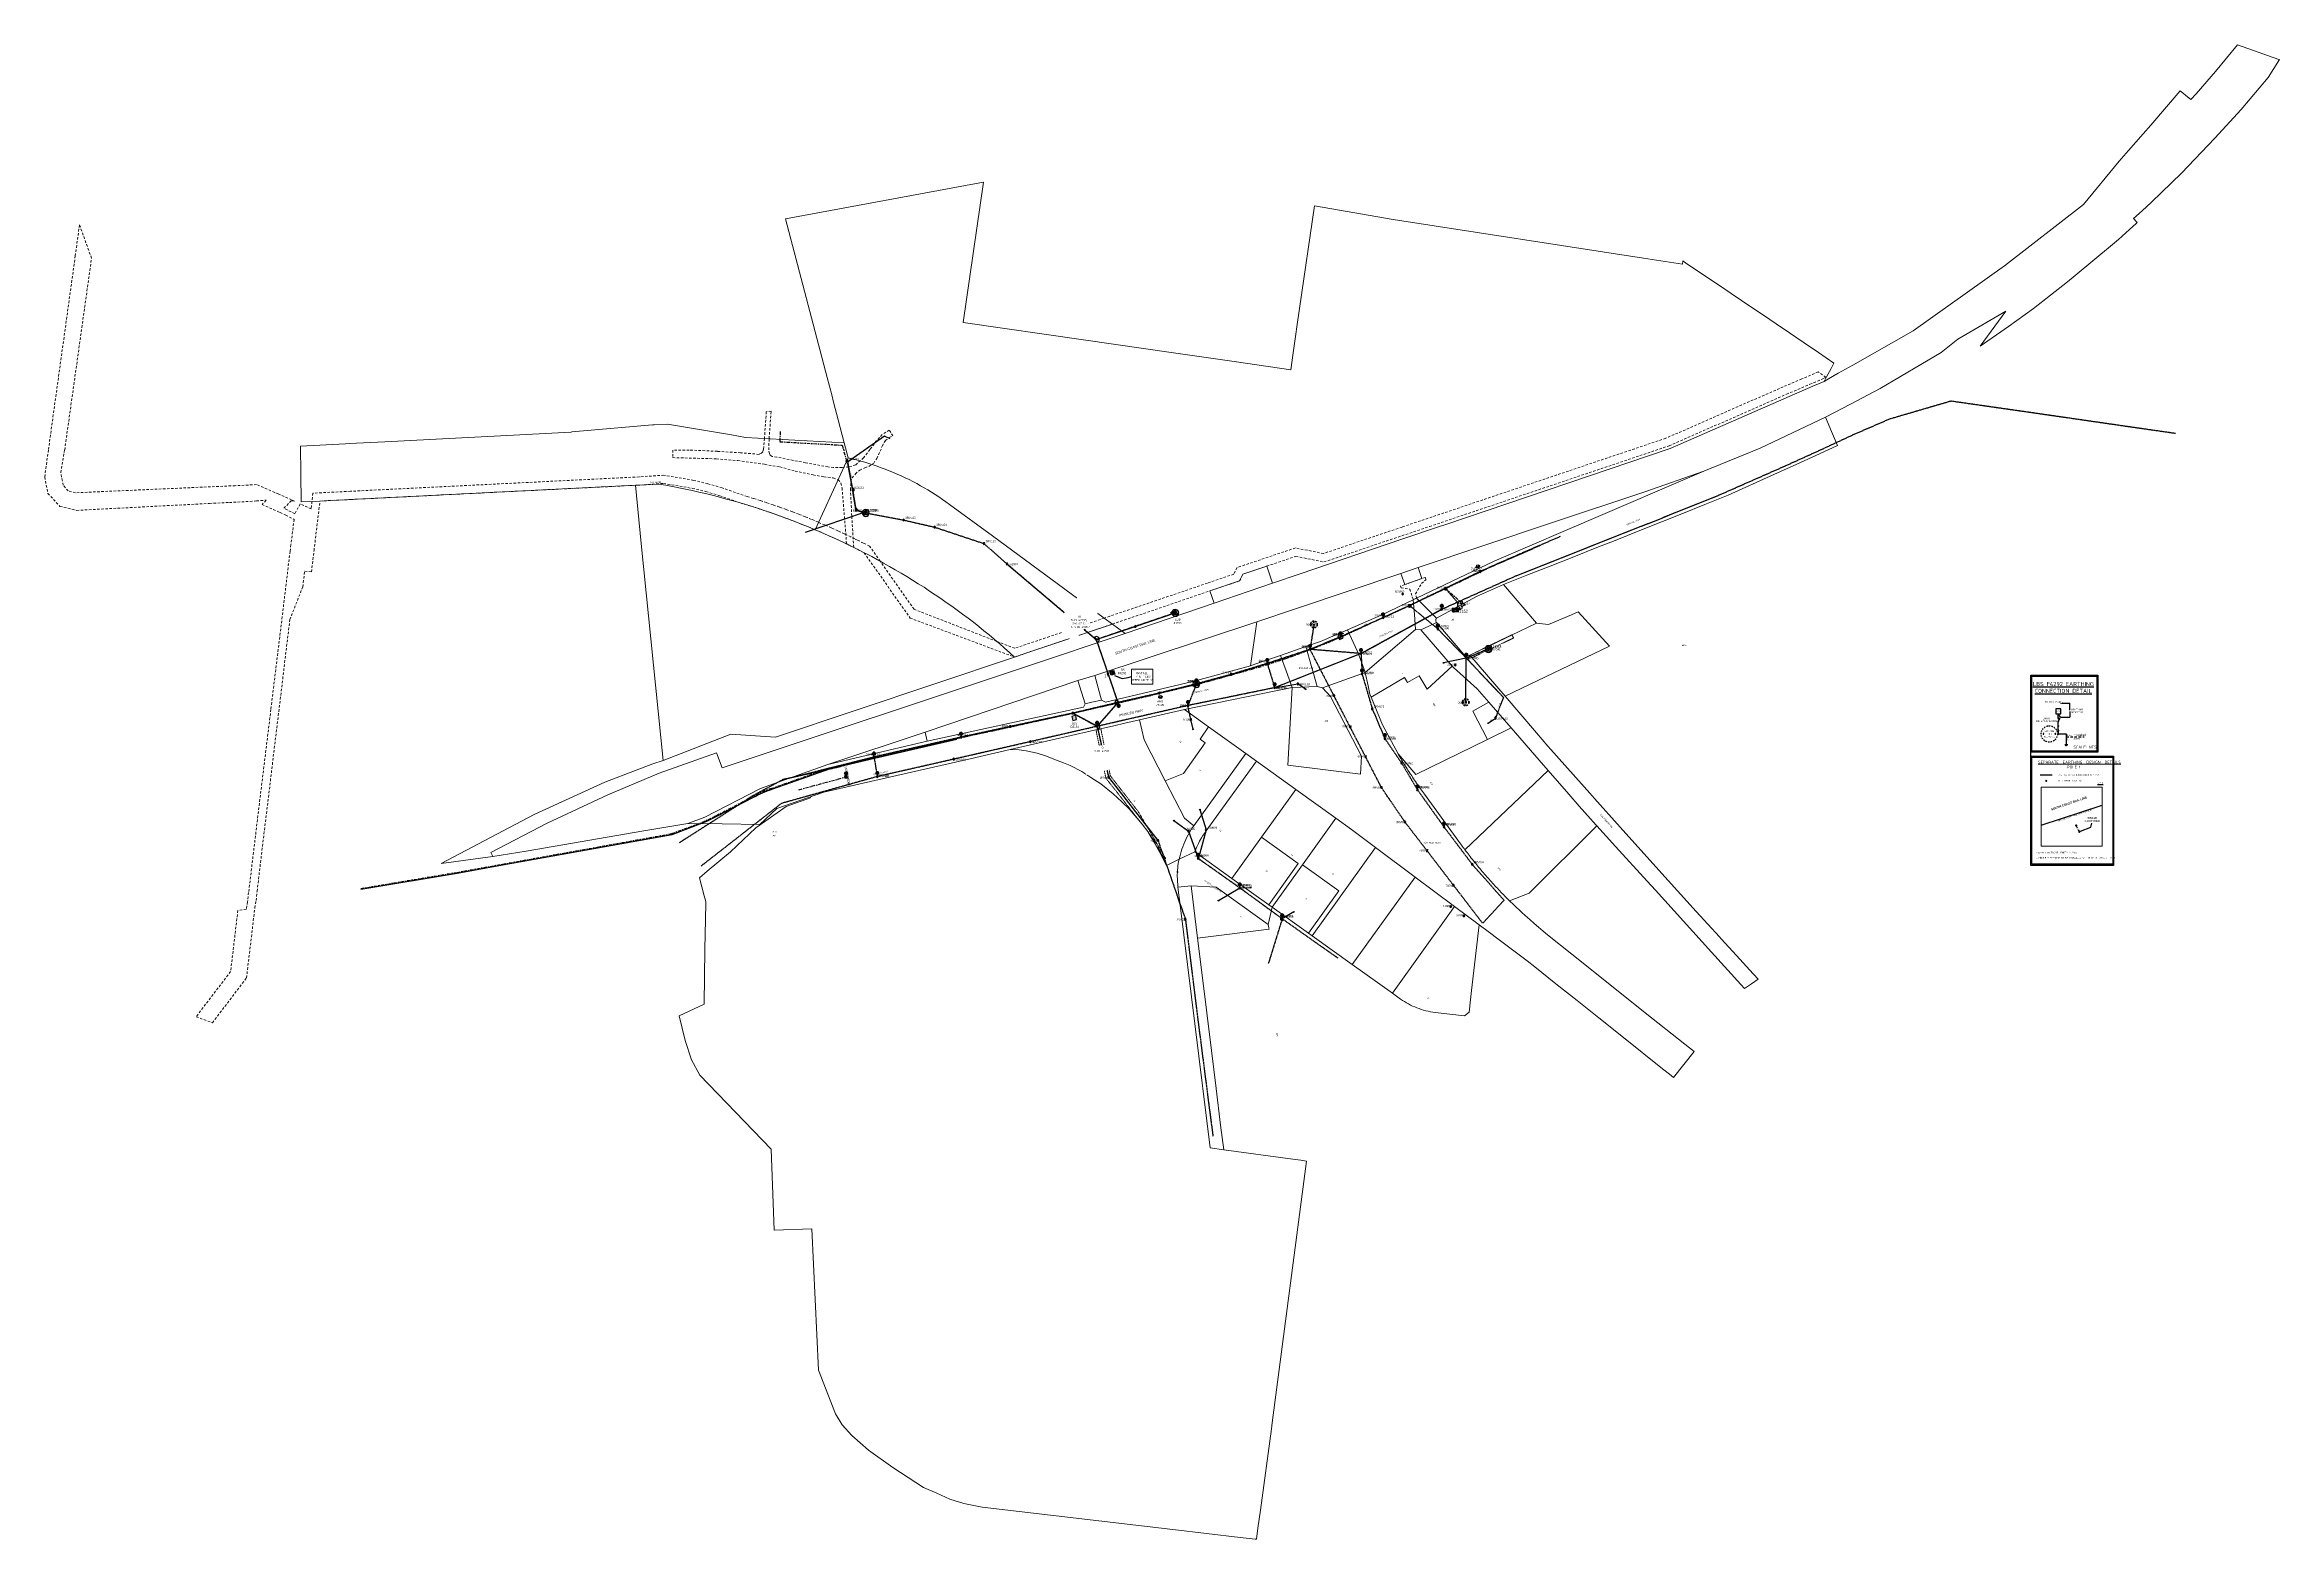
# Model space of a CAD drawing. Header units: metres. Extents: x 298818 to 303434, y 6182670 to 6184902.
# Drawn here: x 298818 to 301536, y 6182670 to 6184488 of the extents above; entities that cross this region are included whole.
import ezdxf
from ezdxf.enums import TextEntityAlignment as Align

# ---------------------------------------------------------------- set-up
doc = ezdxf.new("R2010")
doc.units = ezdxf.units.M
for name, pattern in [('Cable Exist OH', [1, 1, 0]), ('Cable Exist UG', [8.2, 4, -1.2, 1.8, -1.2]), ('Cable New OH', [6, 4, -2]), ('Dash', [5, 3, -2]), ('DASHDOT2', [0.5, 0.25, -0.125, 0, -0.125]), ('HIDDEN', [0.375, 0.25, -0.125]), ('HIDDEN2', [0.1875, 0.125, -0.0625]), ('IECLdasha', [5, 3, -2])]:
    doc.linetypes.add(name, pattern=pattern)
doc.layers.get('0').update_dxf_attribs({"color": 6})
for name, color, linetype, lineweight in [('Cadastre Buildings_SP_EXT', 9, 'Continuous', 5), ('Cadastre Developer_SP_EXT', 9, 'Continuous', 5), ('Cadastre Easements_SP_EXT', 9, 'Continuous', 5), ('Cadastre Land Parcels_SP_EXT', 9, 'Continuous', 5), ('Cadastre Other Property_SP_EXT', 9, 'HIDDEN', 5), ('Cadastre Roads_SP_EXT', 9, 'Continuous', 5)]:
    doc.layers.add(name, color=color, linetype=linetype, lineweight=lineweight)
for name, color, linetype in [('Earthing_SP_Misc', 7, 'Continuous'), ('Equip_HV_NEW', 2, 'Continuous'), ('Equip_LV_EXT', 7, 'Continuous'), ('Equip_SL_EXT', 7, 'Continuous'), ('Equip_SP_HV_EXT', 7, 'Continuous'), ('Equip_SP_HV_NEW', 2, 'Continuous'), ('Equip_SP_SL_EXT', 7, 'Continuous'), ('Mains_HV_EXT', 7, 'Continuous'), ('Mains_HV_NEW_Hardwired', 7, 'Continuous'), ('Mains_LV_EXT', 7, 'Continuous'), ('Mains_SL_EXT', 7, 'Continuous'), ('Mains_TR_EXT', 7, 'Continuous'), ('Notes', 7, 'Continuous'), ('Notes_HV_MISC', 7, 'Continuous'), ('Notes_SP_MISC', 7, 'Continuous'), ('OH_Details_SP_MISC', 7, 'Continuous'), ('Services_SP_EXT', 7, 'Continuous'), ('Sub_SP_EXT', 7, 'Continuous'), ('Sub_SP_TR_HV_LV_EXT', 7, 'Continuous'), ('SupportsOH_SP_TR_HV_LV_SL_EXT', 7, 'Continuous'), ('SupportsUG_SP_LV_SL_EXT', 7, 'Continuous')]:
    doc.layers.add(name, color=color, linetype=linetype)
doc.styles.add('ARIAL', font='arial.ttf', dxfattribs={"height": 2})
doc.styles.add('COLUMN_LABEL', font='arial.ttf')
doc.styles.add('HVSW_LABEL', font='arial.ttf')
doc.styles.add('iecARIAL', font='arial.ttf', dxfattribs={"height": 2})
doc.styles.add('iecARIALBOLD', font='arialbd.ttf')
doc.styles.add('iecISOCP', font='isocp.shx')
doc.styles.add('ieISOCP', font='isocp.shx')
doc.styles.add('IESYMBOL1', font='isocp.shx')
doc.styles.add('POLE_LABEL', font='arial.ttf')
doc.styles.add('RoadName', font='arial.ttf', dxfattribs={"height": 2.5})
doc.styles.add('SLCP_LABEL', font='arial.ttf', dxfattribs={"height": 3.5})
doc.styles.get("Standard").update_dxf_attribs({"font": 'arial.ttf'})
doc.linetypes.add('Cable E UG', pattern='A,6,-0.5,["E",Standard,S=1.7,R=0,X=0.5,Y=-1],-2.9', length=9.4)
doc.linetypes.add('Cable P UG', pattern='A,6,-0.5,["P",Standard,S=1.7,R=0,X=0.5,Y=-1],-2.9', length=9.4)
doc.linetypes.add('IECLCABIEE', pattern='A,6,-0.5,["IE",Standard,S=1.7,R=0,X=0.5,Y=-1],-2.8', length=9.3)
doc.dimstyles.new('GISCAD Dim Style', dxfattribs={"dimtxt": 2.5, "dimasz": 3, "dimexe": 1.25, "dimexo": 0.625, "dimtad": 1, "dimtoh": 1, "dimdec": 1, "dimtxsty": 'ARIAL', "dimcen": 2.5, "dimadec": 0, "dimazin": 0, "dimtfac": 1, "dimtdec": 1, "dimtmove": 0, "dimatfit": 3, "dimfxl": 1.25, "dimarcsym": 0})
doc.dimstyles.get("Standard").update_dxf_attribs({"dimtxt": 0.18, "dimasz": 0.18, "dimexe": 0.18, "dimexo": 0.0625, "dimgap": 0.09, "dimtad": 0, "dimtih": 1, "dimtoh": 1, "dimdec": 4, "dimzin": 0, "dimdsep": 46, "dimtxsty": 'Standard', "dimcen": 0.09, "dimadec": 0, "dimazin": 0, "dimtfac": 1, "dimtdec": 4, "dimtofl": 0, "dimtmove": 0, "dimatfit": 3, "dimfxl": 1, "dimtolj": 1, "dimtzin": 0, "dimarcsym": 0})

# ---------------------------------------------------------------- blocks, each defined once
blk = doc.blocks.new('SUB_POLE_EXT')
blk.add_wipeout([(0, 4.2), (0.4, 4.2), (0.8, 4.1), (1.2, 4), (1.6, 3.9), (2, 3.7), (2.3, 3.5), (2.7, 3.3), (3, 3), (3.3, 2.7), (3.5, 2.3), (3.8, 1.9), (3.9, 1.6), (4, 1.2), (4.2, 0.6), (4.2, 0), (4.2, -0.6), (4.1, -1.1), (3.9, -1.6), (3.6, -2.2), (3.2, -2.7), (3, -3), (2.7, -3.3), (2.4, -3.5), (2, -3.7), (1.6, -3.9), (1.3, -4), (0.8, -4.1), (0.4, -4.2), (0, -4.2), (-0.4, -4.2), (-0.8, -4.1), (-1.2, -4), (-1.6, -3.9), (-2, -3.7), (-2.4, -3.5), (-2.7, -3.3), (-3, -3), (-3.2, -2.7), (-3.5, -2.3), (-3.7, -2), (-3.9, -1.6), (-4, -1.2), (-4.2, -0.8), (-4.2, -0.1), (-4.2, 0.4), (-4.1, 0.8), (-4, 1.3), (-3.9, 1.6), (-3.7, 2), (-3.5, 2.4), (-3.3, 2.7), (-3, 3), (-2.7, 3.3), (-2.3, 3.5), (-2, 3.7), (-1.6, 3.9), (-1.2, 4), (-0.8, 4.2), (-0.4, 4.2)])
blk.add_line((2.2, 0.5), (2.2, 0.5, 0))
blk.add_lwpolyline([(-4.2, 0, 1), (4.2, 0, 1)], format="xyb", close=True)
blk.add_lwpolyline([(2.1, 0.5), (0, 4.2), (-3.7, -2.1), (3.7, -2.1)], close=True)
for tag, height, flags, p in [('STREET_CODE', 0.2, 9, (1.5, 0)), ('ASSET_NUM', 3.5, 8, (2, 2)), ('CONSTRUCTED_VOLTAGE', 0.2, 9, (1.5, -0.2)), ('NO_PHASES', 0.2, 9, (1.5, -0.4)), ('OPERATING_VOLTAGE', 0.2, 9, (1.5, -0.6)), ('OPERATED_BY', 0.2, 9, (1.5, -0.8)), ('MAINTAINED_BY', 0.2, 9, (1.5, -1)), ('ORIENTATION', 0.2, 9, (1.5, -1.2)), ('OWNED_BY', 0.2, 9, (1.5, -1.4)), ('SECONDARY_VOLTAGE', 0.2, 9, (1.5, -1.6)), ('STATE', 0.2, 9, (1.5, -1.8)), ('SUBSTATION_TYPE', 0.2, 9, (1.5, -2)), ('USAGE', 0.2, 9, (1.5, -2.2)), ('LEGEND', 0.2, 9, (1.5, -2.4)), ('LOCATION', 0.2, 9, (1.5, -2.6)), ('STREETNAME', 0.2, 9, (1.5, -2.8)), ('SUBURB', 0.2, 9, (1.5, -3)), ('NOTES', 0.2, 9, (1.5, -3.2)), ('Z', 0.2, 1, (1.5, -3.4))]:
    blk.add_attdef(tag, text='', height=height, dxfattribs=dict(flags=flags)).set_placement(p, align=Align.MIDDLE_LEFT)
blk = doc.blocks.new('SUB_PADMOUNT_EXT')
for points in [[(0, 0), (-3.84, 1.92), (-3.84, -1.92)], [(0, 0), (3.84, 1.92), (3.84, -1.92)]]:
    blk.add_hatch(color=256).paths.add_polyline_path(points)
for p, q in [((3.84, 1.92), (-3.84, -1.92)), ((-3.84, 1.92), (3.84, -1.92))]:
    blk.add_line(p, q)
blk.add_lwpolyline([(-3.84, -1.92), (3.84, -1.92), (3.84, 1.92), (-3.84, 1.92)], close=True)
for tag, height, flags, p in [('STREET_CODE', 0.2, 9, (1.5, 0)), ('ASSET_NUM', 3.5, 8, (2, 2)), ('CONSTRUCTED_VOLTAGE', 0.2, 9, (1.5, -0.2)), ('OPERATING_VOLTAGE', 0.2, 9, (1.5, -0.6)), ('ORIENTATION', 0.2, 9, (1.5, -0.8)), ('OWNED_BY', 0.2, 9, (1.5, -1)), ('OPERATED_BY', 0.2, 9, (1.5, -1.2)), ('SECONDARY_VOLTAGE', 0.2, 9, (1.5, -1.6)), ('STATE', 0.2, 9, (1.5, -1.8)), ('SUBSTATION_TYPE', 0.2, 9, (1.5, -2.2)), ('STREETNAME', 0.2, 9, (1.5, -3)), ('SUBURB', 0.2, 9, (1.5, -3.2)), ('Z', 0.2, 1, (1.5, -3.6)), ('NO_PHASES', 0.2, 9, (1.5, -0.4)), ('MAINTAINED_BY', 0.2, 9, (1.5, -1.4)), ('PARENT', 0.2, 9, (1.5, -2)), ('USAGE', 0.2, 9, (1.5, -2.4)), ('LEGEND', 0.2, 9, (1.5, -2.6)), ('LOCATION', 0.2, 9, (1.5, -2.8)), ('NOTES', 0.2, 9, (1.5, -3.4))]:
    blk.add_attdef(tag, text='', height=height, dxfattribs=dict(flags=flags)).set_placement(p, align=Align.MIDDLE_LEFT)
blk = doc.blocks.new('COLUMN_EXT')
blk.add_hatch(color=256).paths.add_polyline_path([(-1.5, 1.5), (-1.5, -1.5), (1.5, -1.5), (1.5, 1.5)])
blk.add_lwpolyline([(-1.5, -1.5), (1.5, -1.5), (1.5, 1.5), (-1.5, 1.5)], close=True)
for tag, height, style, flags, p in [('STRUCTURE_PLANT_NUMBER', 0.2, 'POLE_LABEL', 9, (1.8, 0)), ('ASSET_NUM', 2.5, 'COLUMN_LABEL', 8, (2, 2)), ('STREET_CODE', 0.2, 'COLUMN_LABEL', 9, (1.8, -0.2))]:
    blk.add_attdef(tag, text='', height=height, dxfattribs=dict(style=style, flags=flags)).set_placement(p, align=Align.MIDDLE_LEFT)
at = {"flags": 9}
for tag, p in [('COLUMN_TYPE', (1.8, -0.4)), ('OWNED_BY', (1.8, -0.6)), ('STATE', (1.8, -0.8)), ('USAGE', (1.8, -1)), ('LEGEND', (1.8, -1.2)), ('LOCATION', (1.8, -1.4)), ('STREETNAME', (1.8, -1.6)), ('SUBURB', (1.8, -1.8)), ('NOTES', (1.8, -2))]:
    blk.add_attdef(tag, text='', height=0.2, dxfattribs=at).set_placement(p, align=Align.MIDDLE_LEFT)
at = {"flags": 1}
blk.add_attdef('Z', (1.8, -2.4), '', height=0.2, dxfattribs=at)
blk = doc.blocks.new('LV_OH_LINKS_DISTFUSE_EXT')
for p, q in [((0, 0), (0.96, 0)), ((3.84, 0), (4.8, 0))]:
    blk.add_line(p, q)
blk.add_lwpolyline([(3.84, -1.2), (3.84, 1.2), (0.96, -1.2), (0.96, 1.2)], close=True)
at = {"flags": 9}
for tag, p in [('ACTUAL_STATUS', (0, 0)), ('CONSTRUCTED_VOLTAGE', (0, -0.2)), ('OPERATING_VOLTAGE', (0, -0.6)), ('ORIENTATION', (0, -0.8)), ('OWNED_BY', (0, -1)), ('STATE', (0, -1.2)), ('SWITCH_TYPE', (0, -1.4)), ('NO_PHASES', (0, -0.4)), ('USAGE', (0, -1.6)), ('NOTES', (0, -1.8))]:
    blk.add_attdef(tag, text='', height=0.2, dxfattribs=at).set_placement(p, align=Align.MIDDLE_LEFT)
at = {"flags": 1}
blk.add_attdef('Z', (0, 0), '', height=0.2, dxfattribs=at)
blk = doc.blocks.new('SL_LANTERN_EXT')
at = {"lineweight": 40}
for p, q in [((-2.3, 4.2), (2.2, 4.2)), ((-1.5, 5.7), (-1.1, 5.3)), ((-1.5, 2.8), (-1.1, 3.2)), ((0, 2), (0, 6.5)), ((0, 0), (0, 2.7)), ((1.5, 5.7), (1.1, 5.3)), ((1.5, 2.8), (1.1, 3.2))]:
    blk.add_line(p, q, dxfattribs=at)
blk.add_circle((0, 4.2), 1.5, dxfattribs=at)
at = {"style": 'iecARIAL', "flags": 8}
blk.add_attdef('ASSET_NUM', (1.5, 1.5), '', height=2.5, dxfattribs=at)
for tag, p, height, flags in [('CONSTRUCTED_VOLTAGE', (1, -0.7), 0.2, 9), ('CONTROL_TYPE', (1, -0.9), 0.2, 9), ('LANTERN_PURPOSE', (1, -1.1), 0.2, 9), ('LANTERN_TYPE', (1, -1.3), 0.2, 9), ('NO_PHASES', (1, -1.5), 0.2, 9), ('OPERATING_VOLTAGE', (1, -1.7), 0.2, 9), ('ORIENTATION', (1, -1.9), 0.2, 9), ('OWNED_BY', (1, -2.1), 0.2, 9), ('STATE', (1, -2.3), 0.2, 9), ('USAGE', (1, -2.5), 0.2, 9), ('CEXIST', (1, -2.7), 0.2, 9), ('CNEW', (1, -2.9), 0.2, 9), ('CNUMBER', (1, -3.1), 0.2, 9), ('CREMOVE', (1, -3.3), 0.2, 9), ('CREPLACE', (1, -3.5), 0.2, 9), ('LKINGHEIGHT', (1, -3.7), 0.2, 9), ('LBRACKET', (1, -3.9), 0.2, 9), ('LBRACKETVOCAB', (1, -4.1), 0.2, 9), ('LCATEGORY', (1, -4.3), 0.2, 9), ('LCHARGE1', (1, -4.5), 0.2, 9), ('LCHARGE1PERCENT', (1, -4.7), 0.2, 9), ('LCHARGE2', (1, -4.9), 0.2, 9), ('LCHARGE2PERCENT', (1, -5.1), 0.2, 9), ('LCHARGE3', (1, -5.3), 0.2, 9), ('LCHARGE3PERCENT', (1, -5.5), 0.2, 9), ('LEXIST', (1, -5.7), 0.2, 9), ('LLAMP', (1, -5.9), 0.2, 9), ('LLAMPVOCAB', (1, -6.1), 0.2, 9), ('LMAST', (1, -6.3), 0.2, 9), ('LMASTVOCAB', (1, -6.5), 0.2, 9), ('LNEW', (1, -6.7), 0.2, 9), ('LANTNUMBER', (1, -6.9), 0.2, 9), ('LOUTREACH', (1, -7.3), 0.2, 9), ('LOUTREACHVOCAB', (1, -7.5), 0.2, 9), ('LRATECODE', (1, -7.7), 0.2, 9), ('LREMOVE', (1, -7.9), 0.2, 9), ('LREPLACE', (1, -8.1), 0.2, 9), ('LTYPE', (1, -8.3), 0.2, 9), ('LTYPEVOCAB', (1, -8.5), 0.2, 9), ('LEGEND', (1, -8.7), 0.2, 9), ('LOCATION', (1, -8.9), 0.2, 9), ('NOTES', (1, -9.1), 0.2, 9), ('STREETNAME', (1, -9.3), 0.2, 9), ('SUBURB', (1, -9.5), 0.2, 1), ('LNUMBER', (2.2, -3.3), 2.5, 8)]:
    blk.add_attdef(tag, p, '', height=height, dxfattribs=dict(flags=flags))
blk = doc.blocks.new('CCP_EXT')
blk.add_wipeout([(0, 0.6), (0.6, 0), (0, -0.6), (-0.6, 0)])
blk.add_lwpolyline([(-0.6, 0), (0, 0.6), (0.6, 0), (0, -0.6), (-0.6, 0)])
at = {"flags": 1}
blk.add_attdef('Z', (0, 0), '', height=0.2, dxfattribs=at)
at = {"flags": 9}
for tag, p in [('CCP_TYPE', (0, 0)), ('CONSTRUCTED_VOLTAGE', (0, -0.2)), ('NO_PHASES', (0, -0.4)), ('OPERATING_VOLTAGE', (0, -0.6)), ('ORIENTATION', (0, -0.8)), ('OWNED_BY', (0, -1)), ('USAGE', (0, -1.2)), ('LEGEND', (0, -1.4)), ('LIFE_SUPPORT', (0, -1.6)), ('STATE', (0, -1.8)), ('NOTES', (0, -2))]:
    blk.add_attdef(tag, text='', height=0.2, dxfattribs=at).set_placement(p, align=Align.MIDDLE_LEFT)
blk = doc.blocks.new('POLE_EXT')
blk.add_hatch(color=256).paths.add_polyline_path([(-1, 0, 1), (1, 0, 1)])
blk.add_lwpolyline([(-1, 0, 1), (1, 0, 1)], format="xyb", close=True)
for tag, height, flags, p in [('pNumber', 2.5, 8, (-17.8, 2.1)), ('OWNED_BY', 0.2, 9, (1.4, -0.4)), ('PARENT', 0.2, 9, (1.4, -0.6)), ('SPECIAL_USE', 0.2, 9, (1.4, -0.8)), ('STATE', 0.2, 9, (1.4, -1)), ('USAGE', 0.2, 9, (1.4, -1.2)), ('cLV', 0.2, 9, (1.4, -1.4)), ('hDepth', 0.2, 9, (1.4, -1.6)), ('hDia', 0.2, 9, (1.4, -1.8)), ('cHV', 0.2, 9, (1.4, -2)), ('LBRACKET', 0.2, 9, (1.4, -2.2)), ('LExisting', 0.2, 9, (1.4, -2.4)), ('LANTNUMBER', 0.2, 9, (1.4, -2.6)), ('LOther', 0.2, 9, (1.4, -2.8)), ('LRemove', 0.2, 9, (1.4, -3)), ('LEGEND', 0.2, 9, (1.4, -3.2)), ('cLinedev', 0.2, 9, (1.4, -3.4)), ('LOCATION', 0.2, 9, (1.4, -3.6)), ('pExisting', 0.2, 9, (1.4, -3.8)), ('PFNUMBER', 0.2, 9, (1.4, -4)), ('NEWPFNUMBER', 0.2, 9, (1.4, -4.2)), ('pFooting', 0.2, 9, (1.4, -4.4)), ('pNew', 0.2, 9, (1.4, -4.6)), ('pRelocate', 0.2, 9, (1.4, -5)), ('pRemove', 0.2, 9, (1.4, -5.2)), ('pReplace', 0.2, 9, (1.4, -5.4)), ('pStay', 0.2, 9, (1.4, -5.6)), ('pType', 0.2, 9, (1.4, -5.8)), ('cspan', 0.2, 9, (1.4, -6)), ('STREETNAME', 0.2, 9, (1.4, -6.2)), ('SUBURB', 0.2, 9, (1.4, -6.4)), ('NOTES', 0.2, 9, (1.4, -6.6)), ('MAINTAINED_BY', 0.2, 9, (1.4, -6.8)), ('OPERATED_BY', 0.2, 9, (1.4, -7))]:
    blk.add_attdef(tag, text='', height=height, dxfattribs=dict(flags=flags)).set_placement(p, align=Align.MIDDLE_LEFT)
at = {"style": 'POLE_LABEL'}
for tag, height, flags, p in [('STRUCTURE_PLANT_NUMBER', 0.2, 9, (1.4, 0)), ('ASSET_NUM', 2.5, 8, (2, 2)), ('STREET_CODE', 0.2, 9, (1.4, -0.2))]:
    blk.add_attdef(tag, text='', height=height, dxfattribs=dict(at, flags=flags)).set_placement(p, align=Align.MIDDLE_LEFT)
at = {"flags": 1}
blk.add_attdef('Z', (1.4, -7.3), '', height=0.2, dxfattribs=at)
blk = doc.blocks.new('LV_UG_LINKS_OPEN_EXT')
for p, q in [((-0.2, 1.5), (-0.2, 2.2)), ((0.2, 1.5), (0.2, 2.2)), ((-0.2, -1.5), (-0.2, -2.2)), ((0.2, -1.5), (0.2, -2.2))]:
    blk.add_line(p, q)
at = {"flags": 1}
blk.add_attdef('Z', (0, 0), '', height=0.2, dxfattribs=at)
at = {"flags": 9}
for tag, p in [('ACTUAL_STATUS', (0, 0)), ('CONSTRUCTED_VOLTAGE', (0, -0.2)), ('NO_PHASES', (0, -0.4)), ('OPERATING_VOLTAGE', (0, -0.6)), ('ORIENTATION', (0, -0.8)), ('STATE', (0, -1)), ('SWITCH_TYPE', (0, -1.2)), ('USAGE', (0, -1.4)), ('NOTES', (0, -1.6))]:
    blk.add_attdef(tag, text='', height=0.2, dxfattribs=at).set_placement(p, align=Align.MIDDLE_LEFT)
blk.add_wipeout([(-0.2, 1.5), (-0.4, 1.4), (-0.6, 1.4), (-0.8, 1.3), (-0.9, 1.2), (-1.1, 1), (-1.2, 0.9), (-1.3, 0.7), (-1.4, 0.6), (-1.4, 0.4), (-1.5, 0.2), (-1.5, 0), (-1.5, -0.2), (-1.5, -0.3), (-1.4, -0.5), (-1.3, -0.7), (-1.2, -0.9), (-1.1, -1), (-1, -1.1), (-0.8, -1.2), (-0.7, -1.3), (-0.5, -1.4), (-0.3, -1.5), (-0.1, -1.5), (0.1, -1.5), (0.2, -1.5), (0.4, -1.4), (0.6, -1.4), (0.8, -1.3), (0.9, -1.2), (1.1, -1), (1.2, -0.9), (1.3, -0.7), (1.4, -0.6), (1.4, -0.4), (1.5, -0.2), (1.5, 0), (1.5, 0.2), (1.5, 0.3), (1.4, 0.5), (1.3, 0.7), (1.2, 0.9), (1.1, 1), (1, 1.1), (0.8, 1.2), (0.7, 1.3), (0.5, 1.4), (0.3, 1.5), (0.1, 1.5), (-0.1, 1.5)])
blk.add_lwpolyline([(0, -1.5, 1), (0, 1.5, 1)], format="xyb", close=True)
blk = doc.blocks.new('LV_UG_DFUSE_CLOSED_EXT')
for points in [[(1, 0), (0, 0)], [(5, -0.7), (2.2, 0.7)], [(5, 0.7), (2.2, -0.7)], [(6.2, 0), (7.2, 0)]]:
    blk.add_lwpolyline(points)
for centre in [(1.8, 0), (5.4, 0)]:
    blk.add_circle(centre, 0.8)
at = {"flags": 1}
blk.add_attdef('Z', (0, 0), '', height=0.2, dxfattribs=at)
at = {"flags": 9}
for tag, p in [('ACTUAL_STATUS', (0, 0)), ('CONSTRUCTED_VOLTAGE', (0, -0.2)), ('NO_PHASES', (0, -0.4)), ('OPERATING_VOLTAGE', (0, -0.6)), ('ORIENTATION', (0, -0.8)), ('STATE', (0, -1)), ('SWITCH_TYPE', (0, -1.2)), ('USAGE', (0, -1.4)), ('NOTES', (0, -1.6))]:
    blk.add_attdef(tag, text='', height=0.2, dxfattribs=at).set_placement(p, align=Align.MIDDLE_LEFT)
blk = doc.blocks.new('*U132')
blk.add_line((-2.6, -4.9), (3.4, -4.9))
blk.add_circle((0.4, -4.9), 1.8)
at = {"flags": 1}
blk.add_attdef('Z', (0, 0), '', height=0.2, dxfattribs=at)
at = {"style": 'HVSW_LABEL'}
for tag, height, flags, p in [('ASSET_NUM', 3.5, 8, (2, 2)), ('STREET_CODE', 0.2, 9, (0, -0.2))]:
    blk.add_attdef(tag, text='', height=height, dxfattribs=dict(at, flags=flags)).set_placement(p, align=Align.MIDDLE_LEFT)
at = {"flags": 9}
for tag, p in [('ACTUAL_STATUS', (0, -0.4)), ('CONSTRUCTED_VOLTAGE', (0, -0.6)), ('NO_PHASES', (0, -0.8)), ('OPERATING_VOLTAGE', (0, -1)), ('ORIENTATION', (0, -1.2)), ('OWNED_BY', (0, -1.4)), ('STATE', (0, -1.6)), ('SWITCH_TYPE', (0, -1.8)), ('USAGE', (0, -2)), ('LEGEND', (0, -2.2)), ('LOCATION', (0, -2.4)), ('STREETNAME', (0, -2.6)), ('SUBURB', (0, -2.8)), ('NOTES', (0, -3))]:
    blk.add_attdef(tag, text='', height=0.2, dxfattribs=at).set_placement(p, align=Align.MIDDLE_LEFT)
blk = doc.blocks.new('HV_ABS_CLOSED_EXT')
blk.add_line((-3, 6.9), (3, 6.9))
blk.add_circle((0, 6.9), 1.8)
at = {"flags": 1}
blk.add_attdef('Z', (0, 0), '', height=0.2, dxfattribs=at)
at = {"style": 'HVSW_LABEL'}
for tag, height, flags, p in [('ASSET_NUM', 3.5, 8, (2, 2)), ('STREET_CODE', 0.2, 9, (0, -0.2))]:
    blk.add_attdef(tag, text='', height=height, dxfattribs=dict(at, flags=flags)).set_placement(p, align=Align.MIDDLE_LEFT)
at = {"flags": 9}
for tag, p in [('ACTUAL_STATUS', (0, -0.4)), ('CONSTRUCTED_VOLTAGE', (0, -0.6)), ('NO_PHASES', (0, -0.8)), ('OPERATING_VOLTAGE', (0, -1)), ('ORIENTATION', (0, -1.2)), ('OWNED_BY', (0, -1.4)), ('STATE', (0, -1.6)), ('SWITCH_TYPE', (0, -1.8)), ('USAGE', (0, -2)), ('LEGEND', (0, -2.2)), ('LOCATION', (0, -2.4)), ('STREETNAME', (0, -2.6)), ('SUBURB', (0, -2.8)), ('NOTES', (0, -3))]:
    blk.add_attdef(tag, text='', height=0.2, dxfattribs=at).set_placement(p, align=Align.MIDDLE_LEFT)
blk = doc.blocks.new('HV_LOAD_BREAK_EXT')
blk.add_lwpolyline([(-2.4, -2.4), (2.4, -2.4), (2.4, 2.4), (-2.4, 2.4)], close=True)
at = {"insert": (-1.1, 1), "char_height": 2, "width": 2.963, "attachment_point": 1}
blk.add_mtext('{\\Fisocp|c0;LB}', dxfattribs=at)
for tag, height, flags, p in [('STREET_CODE', 0.2, 9, (1.5, 0)), ('ASSET_NUM', 2.5, 8, (2, 2)), ('ACTUAL_STATUS', 0.2, 9, (1.5, -0.2)), ('CONSTRUCTED_VOLTAGE', 0.2, 9, (1.5, -0.4)), ('NO_PHASES', 0.2, 9, (1.5, -0.6)), ('OPERATING_VOLTAGE', 0.2, 9, (1.5, -0.8)), ('ORIENTATION', 0.2, 9, (1.5, -1)), ('OWNED_BY', 0.2, 9, (1.5, -1.2)), ('OPERATED_BY', 0.2, 9, (1.5, -1.4)), ('MAINTAINED_BY', 0.2, 9, (1.5, -1.6)), ('STATE', 0.2, 9, (1.5, -1.8)), ('SWITCH_TYPE', 0.2, 9, (1.5, -2)), ('USAGE', 0.2, 9, (1.5, -2.2)), ('LEGEND', 0.2, 9, (1.5, -2.4)), ('LOCATION', 0.2, 9, (1.5, -2.6)), ('STREETNAME', 0.2, 9, (1.5, -2.8)), ('SUBURB', 0.2, 9, (1.5, -3)), ('NOTES', 0.2, 9, (1.5, -3.2)), ('LABEL_ALIGNMENT', 0.2, 9, (1.5, -3.4)), ('Z', 0.2, 1, (1.5, -3.6))]:
    blk.add_attdef(tag, text='', height=height, dxfattribs=dict(flags=flags)).set_placement(p, align=Align.MIDDLE_LEFT)
blk = doc.blocks.new('*U131')
blk.add_lwpolyline([(-2.1, -8.5), (2.7, -8.5), (2.7, -3.7), (-2.1, -3.7)], close=True)
at = {"insert": (-0.8, -5.1), "char_height": 2, "width": 2.963, "attachment_point": 1}
blk.add_mtext('{\\Fisocp|c0;LB}', dxfattribs=at)
for tag, height, flags, p in [('STREET_CODE', 0.2, 9, (1.5, 0)), ('ASSET_NUM', 2.5, 8, (2, 2)), ('ACTUAL_STATUS', 0.2, 9, (1.5, -0.2)), ('CONSTRUCTED_VOLTAGE', 0.2, 9, (1.5, -0.4)), ('NO_PHASES', 0.2, 9, (1.5, -0.6)), ('OPERATING_VOLTAGE', 0.2, 9, (1.5, -0.8)), ('ORIENTATION', 0.2, 9, (1.5, -1)), ('OWNED_BY', 0.2, 9, (1.5, -1.2)), ('OPERATED_BY', 0.2, 9, (1.5, -1.4)), ('MAINTAINED_BY', 0.2, 9, (1.5, -1.6)), ('STATE', 0.2, 9, (1.5, -1.8)), ('SWITCH_TYPE', 0.2, 9, (1.5, -2)), ('USAGE', 0.2, 9, (1.5, -2.2)), ('LEGEND', 0.2, 9, (1.5, -2.4)), ('LOCATION', 0.2, 9, (1.5, -2.6)), ('STREETNAME', 0.2, 9, (1.5, -2.8)), ('SUBURB', 0.2, 9, (1.5, -3)), ('NOTES', 0.2, 9, (1.5, -3.2)), ('LABEL_ALIGNMENT', 0.2, 9, (1.5, -3.4)), ('Z', 0.2, 1, (1.5, -3.6))]:
    blk.add_attdef(tag, text='', height=height, dxfattribs=dict(flags=flags)).set_placement(p, align=Align.MIDDLE_LEFT)
blk = doc.blocks.new('End Shackle_EXT')
blk.add_wipeout([(0, 0.3), (1.8, 0.3), (1.8, -0.3), (0, -0.3)])
blk.add_line((1.8, -1), (1.8, 1))
at = {"flags": 1}
blk.add_attdef('Z', (0, 0), '', height=0.2, dxfattribs=at)
at = {"flags": 9}
for tag, p in [('CONNECTOR_TYPE', (0, 0)), ('CONSTRUCTED_VOLTAGE', (0, -0.2)), ('NO_PHASES', (0, -0.4)), ('OPERATING_VOLTAGE', (0, -0.6)), ('ORIENTATION', (0, -0.8)), ('OWNED_BY', (0, -1)), ('STATE', (0, -1.2)), ('USAGE', (0, -1.4)), ('NOTES', (0, -1.6))]:
    blk.add_attdef(tag, text='', height=0.2, dxfattribs=at).set_placement(p, align=Align.MIDDLE_LEFT)
blk = doc.blocks.new('SLCP_ZELL_EXT')
blk.add_wipeout([(-0.2, 7.5), (-0.7, 7.5), (-1.2, 7.4), (-1.6, 7.3), (-2.1, 7.2), (-2.5, 7.1), (-3, 6.9), (-3.4, 6.7), (-3.8, 6.5), (-4.2, 6.2), (-4.6, 5.9), (-5, 5.6), (-5.3, 5.3), (-5.6, 5), (-5.9, 4.6), (-6.2, 4.2), (-6.5, 3.8), (-6.7, 3.4), (-6.9, 3), (-7.1, 2.5), (-7.2, 2.1), (-7.3, 1.6), (-7.4, 1.2), (-7.5, 0.7), (-7.5, 0.2), (-7.5, -0.2), (-7.5, -0.7), (-7.4, -1.2), (-7.3, -1.6), (-7.2, -2.1), (-7.1, -2.5), (-6.9, -3), (-6.7, -3.4), (-6.5, -3.8), (-6.2, -4.2), (-5.9, -4.6), (-5.6, -5), (-5.3, -5.3), (-5, -5.6), (-4.6, -5.9), (-4.2, -6.2), (-3.8, -6.5), (-3.4, -6.7), (-3, -6.9), (-2.5, -7.1), (-2.1, -7.2), (-1.6, -7.3), (-1.2, -7.4), (-0.7, -7.5), (-0.2, -7.5), (0.2, -7.5), (0.7, -7.5), (1.2, -7.4), (1.6, -7.3), (2.1, -7.2), (2.5, -7.1), (3, -6.9), (3.4, -6.7), (3.8, -6.5), (4.2, -6.2), (4.6, -5.9), (5, -5.6), (5.3, -5.3), (5.6, -5), (5.9, -4.6), (6.2, -4.2), (6.5, -3.8), (6.7, -3.4), (6.9, -3), (7.1, -2.5), (7.2, -2.1), (7.3, -1.6), (7.4, -1.2), (7.5, -0.7), (7.5, -0.2), (7.5, 0.2), (7.5, 0.7), (7.4, 1.2), (7.3, 1.6), (7.2, 2.1), (7.1, 2.5), (6.9, 3), (6.7, 3.4), (6.5, 3.8), (6.2, 4.2), (5.9, 4.6), (5.6, 5), (5.3, 5.3), (5, 5.6), (4.6, 5.9), (4.2, 6.2), (3.8, 6.5), (3.4, 6.7), (3, 6.9), (2.5, 7.1), (2.1, 7.2), (1.6, 7.3), (1.2, 7.4), (0.7, 7.5), (0.2, 7.5)])
at = {"linetype": 'Dash', "lineweight": 40, "ltscale": 0.7}
for p, q in [((-4.1, 0), (4.1, 0)), ((0, 4.1), (0, -4.1))]:
    blk.add_line(p, q, dxfattribs=at)
blk.add_circle((0, 0), 4.11, dxfattribs=at)
at = {"lineweight": 40, "style": 'IESYMBOL1'}
for s, p in [('P', (-1.6, 0)), ('Z', (1.7, 0)), ('60', (-1.6, -3.3))]:
    blk.add_text(s, height=2, dxfattribs=at).set_placement(p, align=Align.BOTTOM_CENTER)
at = {"flags": 1}
blk.add_attdef('Z', (0, 0), '', height=0.2, dxfattribs=at)
at = {"style": 'SLCP_LABEL'}
for tag, height, flags, p in [('ASSET_NUM', 2.5, 8, (2, 2)), ('STREET_CODE', 0.2, 9, (0, -0.2))]:
    blk.add_attdef(tag, text='', height=height, dxfattribs=dict(at, flags=flags)).set_placement(p, align=Align.MIDDLE_LEFT)
at = {"flags": 9}
for tag, p in [('CONSTRUCTED_VOLTAGE', (0, -0.4)), ('CONTROL_TYPE', (0, -0.6)), ('NO_PHASES', (0, -0.8)), ('OPERATING_VOLTAGE', (0, -1)), ('ORIENTATION', (0, -1.2)), ('OWNED_BY', (0, -1.4)), ('USAGE', (0, -1.6)), ('LOCATION', (0, -1.8)), ('STATE', (0, -2)), ('NOTES', (0, -2.2))]:
    blk.add_attdef(tag, text='', height=0.2, dxfattribs=at).set_placement(p, align=Align.MIDDLE_LEFT)
blk = doc.blocks.new('CONNECTOR_NODE_EXT')
h = blk.add_hatch(color=256)
edge = h.paths.add_edge_path()
edge.add_arc((0, 0), 0.5, 0, 360)
blk.add_circle((0, 0), 0.5)
at = {"flags": 1}
blk.add_attdef('Z', (0, 0), '', height=0.2, dxfattribs=at)
at = {"flags": 9}
for tag, p in [('CONNECTOR_TYPE', (0, 0)), ('CONSTRUCTED_VOLTAGE', (0, -0.2)), ('NO_PHASES', (0, -0.4)), ('OPERATING_VOLTAGE', (0, -0.6)), ('ORIENTATION', (0, -0.8)), ('SUBTYPE', (0, -1)), ('USAGE', (0, -1.2)), ('NOTES', (0, -1.4))]:
    blk.add_attdef(tag, text='', height=0.2, dxfattribs=at).set_placement(p, align=Align.MIDDLE_LEFT)
blk = doc.blocks.new('*U134')
blk.add_line((-2.4, 5.4), (2.4, 5.4))
blk.add_lwpolyline([(-2.4, 5.4), (-2.4, 7.8), (2.4, 7.8), (2.4, 3), (-2.4, 3), (-2.4, 5.4)])
blk.add_circle((0, 5.4), 1.8)
for tag, height, flags, p in [('ACTUAL_STATUS', 0.2, 9, (1.5, 0)), ('ASSET_NUM', 3.5, 8, (2, 2)), ('CONSTRUCTED_VOLTAGE', 0.2, 9, (1.5, -0.2)), ('NO_PHASES', 0.2, 9, (1.5, -0.4)), ('OPERATING_VOLTAGE', 0.2, 9, (1.5, -0.6)), ('ORIENTATION', 0.2, 9, (1.5, -0.8)), ('OWNED_BY', 0.2, 9, (1.5, -1)), ('OPERATED_BY', 0.2, 9, (1.5, -1.2)), ('MAINTAINED_BY', 0.2, 9, (1.5, -1.4)), ('STATE', 0.2, 9, (1.5, -1.6)), ('SWITCH_TYPE', 0.2, 9, (1.5, -1.8)), ('USAGE', 0.2, 9, (1.5, -2)), ('LEGEND', 0.2, 9, (1.5, -2.2)), ('LOCATION', 0.2, 9, (1.5, -2.4)), ('NOTES', 0.2, 9, (1.5, -2.6)), ('STREETNAME', 0.2, 9, (1.5, -2.8)), ('SUBURB', 0.2, 9, (1.5, -3)), ('LABEL_ALIGNMENT', 0.2, 9, (1.5, -3.2)), ('Z', 0.2, 1, (1.5, -3.4))]:
    blk.add_attdef(tag, text='', height=height, dxfattribs=dict(flags=flags)).set_placement(p, align=Align.MIDDLE_LEFT)
blk = doc.blocks.new('HV_End Shackle_NEW')
blk.add_wipeout([(-0.3, 0), (-0.3, 1.8), (0.3, 1.8), (0.3, 0)])
blk.add_line((1, 1.8), (-1, 1.8))
for tag, flags, p in [('CONNECTOR_TYPE', 9, (1.5, 0)), ('CONSTRUCTED_VOLTAGE', 9, (1.5, -0.2)), ('NO_PHASES', 9, (1.5, -0.4)), ('OPERATING_VOLTAGE', 9, (1.5, -0.6)), ('ORIENTATION', 9, (1.5, -0.8)), ('OWNED_BY', 9, (1.5, -1)), ('OPERATED_BY', 9, (1.5, -1.2)), ('MAINTAINED_BY', 9, (1.5, -1.4)), ('STATE', 9, (1.5, -1.6)), ('USAGE', 9, (1.5, -1.8)), ('NOTES', 9, (1.5, -2)), ('Z', 1, (1.5, -2.2))]:
    blk.add_attdef(tag, text='', height=0.2, dxfattribs=dict(flags=flags)).set_placement(p, align=Align.MIDDLE_LEFT)
blk = doc.blocks.new('BOND POINT')
blk.add_hatch(color=256).paths.add_polyline_path([(-1, 0, 1), (1, 0, 1)])
blk.add_lwpolyline([(-1, 0, 1), (1, 0, 1)], format="xyb", close=True)
blk = doc.blocks.new('*U138')
blk.add_hatch(color=256).paths.add_polyline_path([(0, 0.5), (0, -0.5), (2, 0)])
at = {"flags": 128}
blk.add_lwpolyline([(0, 0.5), (0, -0.5), (2, 0), (0, 0.5)], dxfattribs=at)
blk.add_wipeout([(1.7, 20), (32.7, 20.5), (33.4, -25.8), (2.4, -26.2)])
blk = doc.blocks.new('Pole Exist (M02)')
blk.add_hatch(color=256).paths.add_polyline_path([(-1, 0, 1), (1, 0, 1)])
blk.add_lwpolyline([(-1, 0, 1), (1, 0, 1)], format="xyb", close=True)

msp = doc.modelspace()

# ---------------------------------------------------------------- hatches: boundary and pattern name
at = {"layer": 'Notes'}
h = msp.add_hatch(color=256, dxfattribs=at)
edge = h.paths.add_edge_path()
edge.add_arc((301288.9, 6183538), 1.49, 130.6051, 490.6051)

# ---------------------------------------------------------------- linework, layer by layer
at = {"color": 7, "linetype": 'Continuous'}
msp.add_line((301246.5, 6183538.4), (301320.7, 6183563), dxfattribs=at)
at = {"layer": 'Cadastre Buildings_SP_EXT', "linetype": 'Continuous'}
for points in [[(300484.8, 6183475.4), (300436.7, 6183511.4), (300359.7, 6183403.9), (300408.4, 6183368.9), (300484.8, 6183475.4)], [(300532.9, 6183439.5), (300484.8, 6183475.4), (300408.4, 6183368.9), (300457.2, 6183334), (300532.9, 6183439.5)]]:
    msp.add_lwpolyline(points, close=True, dxfattribs=at)
at = {"layer": 'Cadastre Easements_SP_EXT', "linetype": 'Dash'}
msp.add_lwpolyline([(300497.9, 6183837), (300497.3, 6183839.6), (300493.2, 6183838.5), (300472.4, 6183831.1), (300466.9, 6183829.3), (300467.7, 6183827), (300478.3, 6183825.6), (300482.5, 6183812.7), (300486.7, 6183814.7), (300485.4, 6183819.7), (300492.6, 6183832.3), (300497.9, 6183837)], close=True, dxfattribs=at)
at = {"layer": 'Cadastre Land Parcels_SP_EXT', "linetype": 'Continuous'}
for points in [[(300311.5, 6183832.8), (300304.4, 6183853.6), (300304.4, 6183853.6), (300275.4, 6183843.6), (300271.4, 6183835.6), (300235.3, 6183823.4), (300240.3, 6183808.6), (300311.5, 6183832.8)], [(300488.6, 6183851.8), (300467.6, 6183844.7), (300472.4, 6183831.1), (300493.2, 6183838.5), (300488.6, 6183851.8)], [(300424.1, 6183724), (300427.6, 6183708.1), (300429.9, 6183697.9), (300431.3, 6183694.3), (300472, 6183718.2), (300475.5, 6183712.1), (300489.6, 6183720.3), (300499.5, 6183704.1), (300529.8, 6183732), (300491.7, 6183776), (300485.3, 6183776.6), (300424.1, 6183724)], [(300574.7, 6183688.1), (300560.4, 6183704.5), (300531.5, 6183730.1), (300529.8, 6183732), (300499.5, 6183704.1), (300489.6, 6183720.3), (300475.5, 6183712.1), (300472, 6183718.2), (300431.3, 6183694.3), (300445, 6183660.6), (300464.1, 6183625.1), (300485.8, 6183600), (300572.8, 6183642.7), (300555.2, 6183677.1), (300574.7, 6183688.1)], [(300372.1, 6183705.6), (300365.9, 6183707.2), (300335.5, 6183706), (300330.2, 6183611.6), (300418.5, 6183600.5), (300419.6, 6183622.6), (300382.1, 6183695), (300372.1, 6183705.6)], [(300572.8, 6183642.7), (300601.7, 6183656.9), (300574.7, 6183688.1), (300555.2, 6183677.1), (300572.8, 6183642.7)], [(300233.7, 6183658.1), (300204.3, 6183679.2), (300149.7, 6183666.6), (300155.4, 6183642.2), (300180.9, 6183592.3), (300203.1, 6183601.4), (300229.6, 6183638.6), (300223.2, 6183643.2), (300233.7, 6183658.1)], [(300278.8, 6183625.7), (300233.7, 6183658.1), (300223.2, 6183643.2), (300229.6, 6183638.6), (300203.1, 6183601.4), (300180.9, 6183592.3), (300204.3, 6183546.8), (300215.6, 6183537.7), (300278.8, 6183625.7)], [(300646.7, 6183605), (300635.8, 6183617.6), (300601.7, 6183656.9), (300572.8, 6183642.7), (300485.8, 6183600), (300464.1, 6183625.1), (300465.2, 6183623.3), (300466.2, 6183621.5), (300467.3, 6183619.7), (300468.4, 6183617.9), (300469.5, 6183616.1), (300470.5, 6183614.3), (300471.6, 6183612.5), (300472.8, 6183610.8), (300473.9, 6183609), (300475, 6183607.2), (300476.1, 6183605.4), (300477.2, 6183603.7), (300478.4, 6183601.9), (300479.5, 6183600.2), (300480.7, 6183598.4), (300481.8, 6183596.7), (300483, 6183594.9), (300484.2, 6183593.2), (300485.3, 6183591.4), (300486.5, 6183589.7), (300487.7, 6183588), (300488.9, 6183586.3), (300490.1, 6183584.5), (300491.3, 6183582.8), (300492.5, 6183581.1), (300493.7, 6183579.4), (300495, 6183577.7), (300496.2, 6183576), (300540.1, 6183515.8), (300541.2, 6183514.3), (300542.2, 6183512.9), (300543.3, 6183511.4), (300544.4, 6183510), (300545.4, 6183508.6), (300646.7, 6183605)], [(300352.9, 6183129.8), (300345.9, 6183130.8), (300336, 6183132.1), (300252, 6183143.7), (300235.6, 6183145.9), (300199.1, 6183441.2), (300186.9, 6183478.6), (300183.5, 6183487), (300182.3, 6183489.5), (300174.3, 6183505.4), (300167, 6183518.1), (300159.7, 6183530.6), (300153, 6183539.6), (300146.2, 6183547.4), (300137, 6183558.4), (300128.1, 6183566.8), (300117.5, 6183576.5), (300102.6, 6183588.9), (300090.6, 6183596.6), (300079.5, 6183603.6), (300065.1, 6183611), (300057.3, 6183614.3), (300047.6, 6183617.9), (300036.4, 6183622.3), (300025.2, 6183626.1), (300011.8, 6183628.9), (300003.1, 6183630.1), (299992.5, 6183630.4), (299943.5, 6183619.1), (299827.6, 6183592.7), (299765.6, 6183578.6), (299749, 6183572.8), (299749.3, 6183571.8), (299719.8, 6183561), (299683.1, 6183535.1), (299652.1, 6183506.1), (299623.6, 6183482.4), (299614.3, 6183474.5), (299620.2, 6183452.6), (299622.1, 6183445.5), (299622.1, 6183443.7), (299621.7, 6183423.7), (299621.1, 6183387.7), (299620, 6183320.9), (299589.8, 6183306.4), (299597.1, 6183276.7), (299604.8, 6183253), (299614.8, 6183234.2), (299701.5, 6183144.4), (299705.2, 6183045.8), (299751.1, 6183047.6), (299759, 6182875.6), (299779.7, 6182822.4), (299787.9, 6182809.2), (299799.9, 6182796), (299819.9, 6182778.4), (299849.5, 6182757), (299886.9, 6182733), (299903.2, 6182725.8), (299918.8, 6182718.8), (299935.8, 6182713.2), (299958.2, 6182709.1), (300190.3, 6182681.8), (300272.2, 6182672.1), (300290.1, 6182670), (300291.8, 6182669.8), (300293.6, 6182683.2), (300296.6, 6182705.2), (300310.1, 6182804.4), (300311, 6182811.5), (300352.9, 6183129.8)], [(299891.2, 6183640.6), (299888.9, 6183651.7), (299770.7, 6183612.4), (299891.2, 6183640.6)], [(300291.8, 6183616.4), (300278.8, 6183625.7), (300215.6, 6183537.7), (300213.8, 6183535.1), (300212, 6183532.4), (300210.4, 6183529.6), (300208.8, 6183526.9), (300207.3, 6183524), (300205.9, 6183521.1), (300204.6, 6183518.2), (300203.4, 6183515.3), (300202.2, 6183512.3), (300201.1, 6183509.3), (300200.2, 6183506.3), (300199.3, 6183503.2), (300198.5, 6183500.1), (300197.8, 6183497), (300216.9, 6183506.2), (300219.2, 6183512), (300221.2, 6183516.3), (300222.7, 6183519.1), (300225.1, 6183523.2), (300226.8, 6183525.8), (300228.6, 6183528.4), (300230.9, 6183531.7), (300232.9, 6183534.5), (300236, 6183538.7), (300240, 6183544.4), (300291.8, 6183616.4)], [(300216.9, 6183506.2), (300262.1, 6183473.8), (300298, 6183523.8), (300339.7, 6183582), (300291.8, 6183616.4), (300240, 6183544.4), (300236, 6183538.7), (300232.9, 6183534.5), (300230.9, 6183531.7), (300228.6, 6183528.4), (300226.8, 6183525.8), (300225.1, 6183523.2), (300222.7, 6183519.1), (300221.2, 6183516.3), (300219.2, 6183512), (300216.9, 6183506.2)], [(300623.5, 6183455.6), (300706, 6183537.8), (300705.2, 6183538.6), (300684.5, 6183561.4), (300671.7, 6183576.2), (300646.7, 6183605), (300545.4, 6183508.6), (300546.7, 6183506.9), (300548, 6183505.2), (300549.3, 6183503.5), (300550.6, 6183501.9), (300551.9, 6183500.2), (300553.2, 6183498.5), (300554.5, 6183496.9), (300555.8, 6183495.2), (300557.1, 6183493.6), (300558.5, 6183491.9), (300559.8, 6183490.3), (300561.1, 6183488.7), (300562.5, 6183487), (300563.9, 6183485.4), (300565.2, 6183483.8), (300566.6, 6183482.2), (300568, 6183480.6), (300569.3, 6183479), (300570.7, 6183477.4), (300572.1, 6183475.8), (300573.5, 6183474.2), (300574.9, 6183472.6), (300576.3, 6183471), (300577.7, 6183469.4), (300579.1, 6183467.9), (300580.6, 6183466.3), (300582, 6183464.8), (300583.4, 6183463.2), (300584.9, 6183461.7), (300586.3, 6183460.1), (300587.8, 6183458.6), (300589.2, 6183457), (300590.7, 6183455.5), (300592.2, 6183454), (300593.7, 6183452.5), (300595.1, 6183451), (300596.6, 6183449.5), (300598.1, 6183448), (300599.6, 6183446.5), (300623.5, 6183455.6)], [(300298, 6183523.8), (300342.7, 6183491.7), (300306.8, 6183441.7), (300310.9, 6183438.8), (300347.8, 6183490.3), (300388.4, 6183546.9), (300339.7, 6183582), (300298, 6183523.8)], [(300436.7, 6183511.4), (300407.4, 6183533.3), (300388.4, 6183546.9), (300347.8, 6183490.3), (300392.1, 6183458.5), (300355.2, 6183407.1), (300359.7, 6183403.9), (300436.7, 6183511.4)], [(300262.1, 6183473.8), (300306.8, 6183441.7), (300342.7, 6183491.7), (300298, 6183523.8), (300262.1, 6183473.8)], [(300196.4, 6183462.9), (300195.8, 6183473), (300195.6, 6183475.7), (300195.6, 6183478.4), (300195.7, 6183481), (300195.8, 6183483.7), (300196.1, 6183486.4), (300196.4, 6183489.1), (300196.7, 6183491.7), (300197.2, 6183494.3), (300197.8, 6183497), (300182.3, 6183489.5), (300183.5, 6183487), (300186.9, 6183478.6), (300199.1, 6183441.2), (300196.4, 6183462.9)], [(300220.2, 6183401.1), (300212.3, 6183464.8), (300196.4, 6183462.9), (300199.1, 6183441.2), (300235.6, 6183145.9), (300252, 6183143.7), (300248.3, 6183173.4), (300242.8, 6183218.2), (300237.1, 6183264.2), (300231.4, 6183310.2), (300225.7, 6183356.2), (300220.2, 6183401.1)], [(300306.3, 6183417.5), (300242.9, 6183463), (300212.3, 6183464.8), (300220.2, 6183401.1), (300307.2, 6183411.9), (300306.9, 6183412.9), (300306.8, 6183413.8), (300306.3, 6183417.5)], [(300355.2, 6183407.1), (300392.1, 6183458.5), (300347.8, 6183490.3), (300310.9, 6183438.8), (300355.2, 6183407.1)], [(300562.7, 6183417.2), (300532.9, 6183439.5), (300457.2, 6183334), (300467, 6183327), (300469.3, 6183325.4), (300471.8, 6183323.8), (300474.2, 6183322.4), (300476.7, 6183321), (300479.2, 6183319.7), (300481.8, 6183318.5), (300484.4, 6183317.4), (300487.1, 6183316.3), (300489.7, 6183315.3), (300492.4, 6183314.4), (300495.2, 6183313.6), (300497.9, 6183312.8), (300500.7, 6183312.2), (300503.5, 6183311.6), (300506.3, 6183311.1), (300509.1, 6183310.7), (300544.9, 6183306.6), (300550.4, 6183311), (300553.5, 6183337.4), (300562.7, 6183417.2)]]:
    msp.add_lwpolyline(points, close=True, dxfattribs=at)
at = {"layer": 'Cadastre Other Property_SP_EXT', "linetype": 'HIDDEN2'}
for points in [[(300529.9, 6183800.6), (300531.5, 6183797.3), (300542.4, 6183802.3), (300540.6, 6183806.4), (300529.9, 6183800.6)], [(300534.6, 6183800.3), (300535.1, 6183799.2), (300537.7, 6183800.5), (300537.2, 6183801.5), (300534.6, 6183800.3)]]:
    msp.add_lwpolyline(points, close=True, dxfattribs=at)
at = {"layer": 'Cadastre Roads_SP_EXT', "linetype": 'Continuous'}
for p, q in [((300321.1, 6183744.9), (300291.1, 6183734.6)), ((300328, 6183726.3), (300321.1, 6183744.9)), ((300291.1, 6183734.6), (300284.8, 6183732.4)), ((300335.5, 6183706), (300328, 6183726.3)), ((300118.2, 6183659.4), (300131.7, 6183662.5)), ((300131.7, 6183662.5), (300149.7, 6183666.6)), ((300131.7, 6183662.5), (300131.7, 6183662.5)), ((299891.2, 6183640.6), (299770.7, 6183612.4)), ((299943.5, 6183619.1), (299992.5, 6183630.4)), ((299770.7, 6183612.4), (299688.6, 6183583)), ((299827.6, 6183592.7), (299943.5, 6183619.1)), ((299688.6, 6183583), (299620.8, 6183548.2)), ((299708.4, 6183558.7), (299765.6, 6183578.6)), ((299765.6, 6183578.6), (299827.6, 6183592.7)), ((299620.8, 6183548.2), (299600.3, 6183540.5)), ((299687.7, 6183539.3), (299708.4, 6183558.7)), ((299708.4, 6183558.7), (299708.4, 6183558.7)), ((299600.3, 6183540.5), (299642, 6183540)), ((299642, 6183540), (299687.7, 6183539.3))]:
    msp.add_line(p, q, dxfattribs=at)
for points in [[(299130.1, 6183931.6), (299143.1, 6183932.2), (299152.8, 6183932.7), (299190.1, 6183934.6), (299536.5, 6183951.9), (299541.9, 6183952.2), (299565.2, 6183953.3), (299573.3, 6183951.9), (299581.4, 6183950.4), (299589.5, 6183948.8), (299597.6, 6183947.2), (299605.6, 6183945.5), (299613.7, 6183943.7), (299621.7, 6183941.8), (299629.7, 6183939.8), (299637.7, 6183937.8), (299645.6, 6183935.6), (299653.6, 6183933.5), (299661.5, 6183931.2), (299664.1, 6183930.4), (299669.4, 6183928.8), (299677.2, 6183926.4), (299685.1, 6183923.9), (299692.9, 6183921.3), (299700.7, 6183918.7), (299708.5, 6183915.9), (299716.2, 6183913.1), (299723.9, 6183910.3), (299731.6, 6183907.3), (299739.3, 6183904.3), (299746.9, 6183901.2), (299754.9, 6183897.9), (299755, 6183897.8), (299795.3, 6183985.2), (299790.5, 6184003.6), (299670.5, 6184010.2), (299653.3, 6184013.1), (299582.7, 6184025.2), (299576, 6184026.3), (299559.5, 6184025.4), (299557.4, 6184025.3), (299459, 6184016.8), (299458.3, 6184016.7), (299231.9, 6184004.8), (299188.6, 6184002.6), (299183.7, 6184002.3), (299129.3, 6183999.5), (299129.7, 6183965.5), (299130.1, 6183931.6)], [(300511, 6183790.4), (300559.4, 6183816.5), (300592.4, 6183831.2), (300620.9, 6183842.5), (300649.2, 6183853.7), (300677.7, 6183864.9), (300705.8, 6183876.1), (300728.1, 6183884.8), (300758.1, 6183896.8), (300785.6, 6183907.7), (300809.2, 6183917.1), (300837.4, 6183928.4), (300865.6, 6183939.8), (300921.3, 6183965.1), (300949, 6183977.6), (300976.8, 6183990.2), (300998.7, 6184000.1), (300991.2, 6184017.4), (300983.8, 6184034.6), (300904.4, 6183997.2), (300836.2, 6183968.9), (300690.6, 6183906.5), (300689.7, 6183906.2), (300667.6, 6183896.7), (300581.1, 6183859.6), (300486.7, 6183814.7), (300498.7, 6183802.5), (300510.7, 6183790.2), (300511, 6183790.4)], [(300485.3, 6183776.6), (300483.9, 6183794.6), (300482.5, 6183812.7), (300443.4, 6183794.1), (300402.6, 6183776.2), (300414.2, 6183750.5), (300415.4, 6183747.7), (300423.9, 6183724.7), (300424.1, 6183724), (300485.3, 6183776.6)]]:
    msp.add_lwpolyline(points, close=True, dxfattribs=at)
at = {"layer": 'Mains_HV_EXT', "linetype": 'Continuous'}
for points in [[(299792.8, 6183982.6, 0.690719), (299794.7, 6183979.4)], [(299801, 6183944.4, 1.008404), (299800.3, 6183948.3)], [(299806.6, 6183921.1, 0.547172), (299804.4, 6183923.7)], [(300523, 6183825.1, 0.36056), (300523.6, 6183827.6)], [(300479.6, 6183804.3, 0.267385), (300480, 6183806.5)]]:
    msp.add_lwpolyline(points, format="xyb", dxfattribs=at)
at = {"layer": 'Mains_HV_EXT', "linetype": 'Cable Exist OH'}
for points in [[(299816.7, 6183918.3), (299862.7, 6183909.6), (299900.4, 6183901), (299960.4, 6183881), (299988.4, 6183856.3), (300097.1, 6183764.2)], [(300564, 6183847), (300637.3, 6183879.1)], [(300521.6, 6183826.6), (300564, 6183847)], [(300478, 6183805.6), (300521.6, 6183826.6)], [(300193.1, 6183796.7), (300097.1, 6183764.2)], [(300394.1, 6183767.6), (300478, 6183805.6)], [(300097.1, 6183764.2), (300123.3, 6183687.7)], [(300173.7, 6183699.1), (300218.8, 6183710.3)], [(300123.3, 6183687.7), (300098.1, 6183658.7), (300112, 6183596.8), (300172, 6183520), (300205.4, 6183424.3), (300221.1, 6183298.1), (300234.1, 6183197.2), (300239, 6183160.1)], [(299716, 6183593.9), (299826.7, 6183621.6), (299932.6, 6183645.5), (300068.5, 6183674.7)]]:
    msp.add_lwpolyline(points, dxfattribs=at)
at = {"layer": 'Mains_HV_EXT', "linetype": 'Cable E UG'}
for points in [[(300394.2, 6183767.7), (300394.3, 6183770.3), (300396, 6183771)], [(300396, 6183771.1), (300398.1, 6183771.9)]]:
    msp.add_lwpolyline(points, dxfattribs=at)
at = {"layer": 'Mains_HV_EXT', "linetype": 'Cable P UG'}
msp.add_lwpolyline([(299202.6, 6183460.6), (299319.6, 6183480.1), (299375, 6183490.1), (299581.1, 6183527.3), (299602.3, 6183535.2), (299602.3, 6183535.2, 0.034949), (299635.5, 6183549.4), (299635.5, 6183549.4), (299680.2, 6183572.4), (299680.2, 6183572.4), (299680.2, 6183572.4, -0.066286), (299702.4, 6183582.1), (299702.4, 6183582.1), (299702.4, 6183582.1), (299732.6, 6183593), (299772.4, 6183607.2), (299822.1, 6183618.9), (299927.5, 6183642.9)], format="xyb", dxfattribs=at)
at = {"layer": 'Mains_LV_EXT', "linetype": 'Cable Exist OH'}
for points in [[(300589.6, 6183858.4), (300564, 6183847), (300521.6, 6183826.6)], [(300521.6, 6183826.6), (300478, 6183805.6)]]:
    msp.add_lwpolyline(points, dxfattribs=at)
at = {"layer": 'Mains_LV_EXT', "linetype": 'Continuous'}
for points in [[(300519.8, 6183825.8, 1.02484), (300523.4, 6183827.5)], [(300476.2, 6183804.7, 1.031802), (300479.8, 6183806.4)], [(300548.6, 6183740.1, 0.643746), (300549.3, 6183742.6)], [(300305.6, 6183733.3, 0.501629), (300306.9, 6183735.8)], [(300321.6, 6183425.8, 1.109895), (300324.9, 6183423.4)]]:
    msp.add_lwpolyline(points, format="xyb", dxfattribs=at)
at = {"layer": 'Mains_SL_EXT', "linetype": 'Cable Exist OH'}
for points in [[(300445.9, 6183790.8), (300394.1, 6183767.6)], [(300357, 6183752.3), (300305, 6183735.2)], [(300419.1, 6183747.2), (300357, 6183752.3)], [(300419.1, 6183747.2), (300420.3, 6183722.5)], [(300420.3, 6183722.5), (300432.7, 6183680), (300448, 6183643.8)], [(299932.6, 6183645.5), (299826.6, 6183621.4)], [(300448, 6183643.8), (300468.3, 6183614.2), (300487.7, 6183581.5)], [(299826.6, 6183621.4), (299783.8, 6183609.1), (299741.1, 6183599.5), (299716, 6183593.9), (299679.4, 6183574.3), (299589.8, 6183517)], [(299826.6, 6183621.4), (299830.8, 6183597.6)], [(300487.7, 6183581.5), (300520, 6183536.3)], [(300520, 6183536.3), (300554.3, 6183490.8), (300593, 6183447.1)], [(300593, 6183447.1), (300567, 6183419.1)]]:
    msp.add_lwpolyline(points, dxfattribs=at)
at = {"layer": 'Mains_SL_EXT', "linetype": 'Cable Exist UG'}
msp.add_lwpolyline([(299735.4, 6183581.6), (299792.8, 6183597.2)], dxfattribs=at)
at = {"layer": 'Mains_TR_EXT', "linetype": 'Cable Exist UG'}
msp.add_lwpolyline([(299202.4, 6183461.5), (299319.5, 6183481.1), (299374.9, 6183491.1), (299580.9, 6183528.2), (299602.2, 6183536.2), (299602.2, 6183536.2, 0.042779), (299635, 6183550.3), (299635, 6183550.3), (299679.7, 6183573.2), (299679.7, 6183573.2, -0.066286), (299702.1, 6183583.1), (299702.1, 6183583.1), (299732.3, 6183593.9), (299732.3, 6183593.9), (299772.2, 6183608.1), (299821.9, 6183619.9), (299927.2, 6183643.8)], format="xyb", dxfattribs=at)
at = {"layer": 'Mains_TR_EXT', "linetype": 'Cable Exist OH'}
msp.add_lwpolyline([(299923.7, 6183618.7), (299830.8, 6183597.6), (299714, 6183564.9), (299616.5, 6183488.8), (299616.3, 6183488.6)], dxfattribs=at)
at = {"layer": 'Notes'}
for p, q in [((301269.9, 6183669.9), (301267.1, 6183673.9)), ((301267.1, 6183668.7), (301267.1, 6183673.9)), ((301267.1, 6183658.9), (301267.1, 6183664.4)), ((301267.2, 6183649.5), (301267.1, 6183658.9)), ((301269.9, 6183669.9), (301281, 6183669.8)), ((301267.2, 6183649.5), (301276.8, 6183649.5)), ((301278.6, 6183636.2), (301275, 6183636.2)), ((301278, 6183635.5), (301275.6, 6183635.5)), ((301277.1, 6183634.8), (301276.5, 6183634.8)), ((301276.8, 6183649.5), (301276.8, 6183636.2))]:
    msp.add_line(p, q, dxfattribs=at)
at = {"layer": 'Notes', "linetype": 'IECLdasha'}
msp.add_line((301276.8, 6183646), (301298.6, 6183646), dxfattribs=at)
at = {"layer": 'Notes', "linetype": 'IECLCABIEE', "lineweight": -3}
msp.add_line((301245.2, 6183599.5), (301259.5, 6183599.5), dxfattribs=at)
at = {"layer": 'Notes', "color": 7, "linetype": 'Continuous'}
for p, q in [((301288.9, 6183537.8), (301290.2, 6183535.1)), ((301291.5, 6183532.7), (301292.6, 6183530.6))]:
    msp.add_line(p, q, dxfattribs=at)
at = {"layer": 'Notes', "color": 7, "lineweight": -3}
for points in [[(301233.8, 6183721.1), (301315.2, 6183721.1), (301315.2, 6183627.4), (301233.8, 6183627.4)], [(301234.9, 6183719.9), (301314.2, 6183719.9), (301314.2, 6183628.6), (301234.9, 6183628.6)], [(301233.8, 6183622.4), (301334.3, 6183622.4), (301334.3, 6183489.6), (301233.8, 6183489.6)], [(301234.9, 6183621.2), (301333.3, 6183621.2), (301333.3, 6183490.9), (301234.9, 6183490.9)]]:
    msp.add_lwpolyline(points, close=True, dxfattribs=at)
at = {"layer": 'Notes'}
msp.add_lwpolyline([(301271.3, 6183686.7), (301281, 6183686.7)], dxfattribs=at)
msp.add_lwpolyline([(301264.1, 6183673.9), (301270.2, 6183673.9), (301270.2, 6183679.9), (301264.1, 6183679.9)], close=True, dxfattribs=at)
at = {"layer": 'Notes', "flags": 128}
msp.add_lwpolyline([(301267.1, 6183664.4), (301269.6, 6183668.7)], dxfattribs=at)
at = {"layer": 'Notes', "color": 7, "linetype": 'Continuous', "lineweight": 0}
msp.add_lwpolyline([(301246.5, 6183584.6), (301320.7, 6183584.6), (301320.7, 6183513), (301246.5, 6183513)], close=True, dxfattribs=at)
at = {"layer": 'Notes', "linetype": 'DASHDOT2', "ltscale": 6}
msp.add_circle((301256.2, 6183649.4), 9.94, dxfattribs=at)
at = {"layer": 'Notes'}
msp.add_solid([(301271.3, 6183686.2), (301268.3, 6183686.7), (301271.3, 6183687.2)], dxfattribs=at)
at = {"layer": 'OH_Details_SP_MISC', "color": 7, "linetype": 'Continuous'}
msp.add_line((301233.8, 6183622.4), (301233.8, 6183627.4), dxfattribs=at)
at = {"layer": 'Services_SP_EXT'}
msp.add_lwpolyline([(299846.4, 6184008.2), (299839.5, 6184011.7), (299794.6, 6183979.9)], dxfattribs=at)

# ---------------------------------------------------------------- block references
at = {"layer": 'Equip_SP_HV_EXT'}
ref = msp.add_blockref('HV_ABS_CLOSED_EXT', (300564, 6183847), dxfattribs=dict(at, rotation=24.59289464360502))
ref.add_attrib('ASSET_NUM', '74352', dxfattribs={"layer": '0', "height": 3.5, "style": 'HVSW_LABEL'}).set_placement((300566, 6183847.3), align=Align.BOTTOM_RIGHT)
ref = msp.add_blockref('HV_LOAD_BREAK_EXT', (300394.1, 6183767.6), dxfattribs=dict(at, rotation=294.1209831298917))
ref.add_attrib('ASSET_NUM', 'A0777', dxfattribs={"layer": '0', "height": 2.5}).set_placement((300396.1, 6183768.4), align=Align.BOTTOM_RIGHT)
at = {"layer": 'Equip_SP_SL_EXT'}
ref = msp.add_blockref('SL_LANTERN_EXT', (300445.9, 6183790.8), dxfattribs=at)
ref.add_attrib('ASSET_NUM', '156721', dxfattribs={"layer": '0', "height": 2.5, "style": 'iecARIAL'}).set_placement((300447.4, 6183792.3), align=Align.MIDDLE_LEFT)
ref = msp.add_blockref('SL_LANTERN_EXT', (300517.3, 6183801), dxfattribs=at)
ref.add_attrib('ASSET_NUM', '160908', dxfattribs={"layer": '0', "height": 2.5, "style": 'iecARIAL'}).set_placement((300518.8, 6183802.5), align=Align.TOP_RIGHT)
ref = msp.add_blockref('SL_LANTERN_EXT', (300394.1, 6183767.6), dxfattribs=at)
ref.add_attrib('ASSET_NUM', '156723', dxfattribs={"layer": '0', "height": 2.5, "style": 'iecARIAL'}).set_placement((300395.6, 6183769.1), align=Align.BOTTOM_RIGHT)
ref = msp.add_blockref('SL_LANTERN_EXT', (300512.5, 6183777.1), dxfattribs=at)
ref.add_attrib('ASSET_NUM', '156550', dxfattribs={"layer": '0', "height": 2.5, "rotation": 0.1213, "style": 'iecARIAL'}).set_placement((300514, 6183778.6), align=Align.BOTTOM_LEFT)
ref = msp.add_blockref('SL_LANTERN_EXT', (300305, 6183735.2), dxfattribs=at)
ref.add_attrib('ASSET_NUM', '156725', dxfattribs={"layer": '0', "height": 2.5, "style": 'iecARIAL'}).set_placement((300306.5, 6183736.7), align=Align.BOTTOM_RIGHT)
ref = msp.add_blockref('SL_LANTERN_EXT', (300357, 6183752.3), dxfattribs=at)
ref.add_attrib('ASSET_NUM', '156724', dxfattribs={"layer": '0', "height": 2.5, "style": 'iecARIAL'}).set_placement((300358.5, 6183753.8), align=Align.BOTTOM_RIGHT)
ref = msp.add_blockref('SL_LANTERN_EXT', (300419.1, 6183747.2), dxfattribs=at)
ref.add_attrib('ASSET_NUM', '156722', dxfattribs={"layer": '0', "height": 2.5, "style": 'iecARIAL'}).set_placement((300420.6, 6183748.7), align=Align.MIDDLE_LEFT)
ref = msp.add_blockref('SL_LANTERN_EXT', (300314, 6183705.7), dxfattribs=at)
ref.add_attrib('ASSET_NUM', '185978', dxfattribs={"layer": '0', "height": 2.5, "style": 'iecARIAL'}).set_placement((300315.5, 6183707.2), align=Align.TOP_LEFT)
ref = msp.add_blockref('SL_LANTERN_EXT', (300420.3, 6183722.5), dxfattribs=at)
ref.add_attrib('ASSET_NUM', '162361', dxfattribs={"layer": '0', "height": 2.5, "style": 'iecARIAL'}).set_placement((300421.8, 6183724), align=Align.MIDDLE_LEFT)
ref = msp.add_blockref('SL_LANTERN_EXT', (300208.6, 6183684), dxfattribs=at)
ref.add_attrib('ASSET_NUM', '156726', dxfattribs={"layer": '0', "height": 2.5, "style": 'iecARIAL'}).set_placement((300210.1, 6183685.5), align=Align.TOP_RIGHT)
ref = msp.add_blockref('SL_LANTERN_EXT', (299826.6, 6183621.4), dxfattribs=at)
ref.add_attrib('ASSET_NUM', '185737', dxfattribs={"layer": '0', "height": 2.5, "style": 'iecARIAL'}).set_placement((299828.1, 6183622.9), align=Align.BOTTOM_CENTER)
ref = msp.add_blockref('SL_LANTERN_EXT', (299932.6, 6183645.5), dxfattribs=at)
ref.add_attrib('ASSET_NUM', '156731', dxfattribs={"layer": '0', "height": 2.5, "style": 'iecARIAL'}).set_placement((299934.1, 6183647), align=Align.BOTTOM_CENTER)
ref = msp.add_blockref('SL_LANTERN_EXT', (300448, 6183643.8), dxfattribs=at)
ref.add_attrib('ASSET_NUM', '162421', dxfattribs={"layer": '0', "height": 2.5, "style": 'iecARIAL'}).set_placement((300449.5, 6183645.3), align=Align.MIDDLE_LEFT)
ref = msp.add_blockref('SL_LANTERN_EXT', (299792.7, 6183597.2), dxfattribs=at)
ref.add_attrib('ASSET_NUM', '240646', dxfattribs={"layer": '0', "height": 2.5, "rotation": 279.3099, "style": 'iecARIAL'}).set_placement((299794.2, 6183598.7), align=Align.MIDDLE_LEFT)
ref = msp.add_blockref('SL_LANTERN_EXT', (299792.8, 6183597.2), dxfattribs=at)
ref.add_attrib('ASSET_NUM', '240647', dxfattribs={"layer": '0', "height": 2.5, "rotation": 280.6461, "style": 'iecARIAL'}).set_placement((299794.3, 6183598.7), align=Align.MIDDLE_RIGHT)
ref = msp.add_blockref('SL_LANTERN_EXT', (299830.8, 6183597.6), dxfattribs=at)
ref.add_attrib('ASSET_NUM', '156732', dxfattribs={"layer": '0', "height": 2.5, "style": 'iecARIAL'}).set_placement((299832.3, 6183599.1), align=Align.MIDDLE_LEFT)
ref = msp.add_blockref('SL_LANTERN_EXT', (300487.7, 6183581.5), dxfattribs=at)
ref.add_attrib('ASSET_NUM', '162420', dxfattribs={"layer": '0', "height": 2.5, "style": 'iecARIAL'}).set_placement((300489.2, 6183583), align=Align.BOTTOM_LEFT)
ref = msp.add_blockref('SL_LANTERN_EXT', (300520, 6183536.3), dxfattribs=at)
ref.add_attrib('ASSET_NUM', '162419', dxfattribs={"layer": '0', "height": 2.5, "style": 'iecARIAL'}).set_placement((300521.5, 6183537.8), align=Align.BOTTOM_LEFT)
ref = msp.add_blockref('SL_LANTERN_EXT', (300220.7, 6183498.2), dxfattribs=at)
ref.add_attrib('ASSET_NUM', '155966', dxfattribs={"layer": '0', "height": 2.5, "style": 'iecARIAL'}).set_placement((300222.2, 6183499.7), align=Align.BOTTOM_LEFT)
ref = msp.add_blockref('SL_LANTERN_EXT', (300271.6, 6183462.2), dxfattribs=at)
ref.add_attrib('ASSET_NUM', '155965', dxfattribs={"layer": '0', "height": 2.5, "style": 'iecARIAL'}).set_placement((300273.1, 6183463.7), align=Align.BOTTOM_LEFT)
ref = msp.add_blockref('SL_LANTERN_EXT', (300323.2, 6183424.6), dxfattribs=at)
ref.add_attrib('ASSET_NUM', '155964', dxfattribs={"layer": '0', "height": 2.5, "style": 'iecARIAL'}).set_placement((300324.7, 6183426.1), align=Align.BOTTOM_LEFT)
at = {"layer": 'Notes'}
for name, p, xscale, yscale, zscale in [('POLE_EXT', (301267.1, 6183668.7), 0.6049999999813735, 0.6049999999813735, 0.6049999999813735), ('POLE_EXT', (301267.1, 6183664.4), 0.6049999999813735, 0.6049999999813735, 0.6049999999813735), ('POLE_EXT', (301267.1, 6183658.9), 0.6049999999813735, 0.6049999999813735, 0.6049999999813735), ('POLE_EXT', (301249.1, 6183649.5), 0.5, 0.5, 0.5), ('POLE_EXT', (301263.5, 6183649.5), 0.5, 0.5, 0.5), ('POLE_EXT', (301267.2, 6183653.5), 0.6049999999813735, 0.6049999999813735, 0.6049999999813735), ('POLE_EXT', (301267.2, 6183649.5), 0.5, 0.5, 0.5), ('POLE_EXT', (301267.2, 6183649.5), 0.5, 0.5, 0.5), ('Pole Exist (M02)', (301252.5, 6183592.5), 0.6599999999999682, 0.6599999999999682, 0.33)]:
    msp.add_blockref(name, p, dxfattribs=dict(at, xscale=xscale, yscale=yscale, zscale=zscale))
at = {"layer": 'Notes', "xscale": 0.6600000000000036, "yscale": 0.6600000000000036, "zscale": 0.33, "rotation": 211.0975516845337}
msp.add_blockref('Pole Exist (M02)', (301292.6, 6183530.6), dxfattribs=at)
at = {"layer": 'Sub_SP_EXT'}
ref = msp.add_blockref('SUB_PADMOUNT_EXT', (300533.6, 6183800.3), dxfattribs=at)
ref.add_attrib('ASSET_NUM', '41152', dxfattribs={"layer": '0', "height": 3.5}).set_placement((300535.6, 6183800.5), align=Align.TOP_LEFT)
at = {"layer": 'Sub_SP_TR_HV_LV_EXT'}
ref = msp.add_blockref('SUB_POLE_EXT', (300574.2, 6183752.8), dxfattribs=at)
ref.add_attrib('ASSET_NUM', '41263', dxfattribs={"layer": '0', "height": 3.5}).set_placement((300576.2, 6183753.1), align=Align.BOTTOM_LEFT)
at = {"layer": 'SupportsOH_SP_TR_HV_LV_SL_EXT'}
ref = msp.add_blockref('POLE_EXT', (299794.4, 6183981.3), dxfattribs=at)
ref.add_attrib('ASSET_NUM', '823234', dxfattribs={"layer": '0', "height": 2.5, "style": 'POLE_LABEL'}).set_placement((299796.4, 6183982), align=Align.BOTTOM_LEFT)
ref = msp.add_blockref('POLE_EXT', (299800.7, 6183946.3), dxfattribs=at)
ref.add_attrib('ASSET_NUM', '823233', dxfattribs={"layer": '0', "height": 2.5, "style": 'POLE_LABEL'}).set_placement((299802.7, 6183947.1), align=Align.BOTTOM_LEFT)
ref = msp.add_blockref('POLE_EXT', (299862.7, 6183909.6), dxfattribs=at)
ref.add_attrib('ASSET_NUM', '3RV185', dxfattribs={"layer": '0', "height": 2.5, "style": 'POLE_LABEL'}).set_placement((299864.7, 6183910.3), align=Align.BOTTOM_LEFT)
ref = msp.add_blockref('POLE_EXT', (299900.4, 6183901), dxfattribs=at)
ref.add_attrib('ASSET_NUM', '3RV184', dxfattribs={"layer": '0', "height": 2.5, "style": 'POLE_LABEL'}).set_placement((299902.4, 6183901.8), align=Align.BOTTOM_LEFT)
ref = msp.add_blockref('POLE_EXT', (299960.4, 6183881), dxfattribs=at)
ref.add_attrib('ASSET_NUM', '3RV183', dxfattribs={"layer": '0', "height": 2.5, "style": 'POLE_LABEL'}).set_placement((299962.4, 6183881.7), align=Align.BOTTOM_LEFT)
ref = msp.add_blockref('POLE_EXT', (299988.4, 6183856.3), dxfattribs=at)
ref.add_attrib('ASSET_NUM', '762961', dxfattribs={"layer": '0', "height": 2.5, "rotation": 1, "style": 'POLE_LABEL'}).set_placement((299990.4, 6183857.1), align=Align.TOP_LEFT)
ref = msp.add_blockref('POLE_EXT', (300564, 6183847), dxfattribs=at)
ref.add_attrib('ASSET_NUM', '760991', dxfattribs={"layer": '0', "height": 2.5, "rotation": 1, "style": 'POLE_LABEL'}).set_placement((300566, 6183847.8), align=Align.MIDDLE_RIGHT)
ref = msp.add_blockref('POLE_EXT', (300469.8, 6183819.7), dxfattribs=at)
ref.add_attrib('ASSET_NUM', '859862', dxfattribs={"layer": '0', "height": 2.5, "style": 'POLE_LABEL'}).set_placement((300471.8, 6183820.4), align=Align.BOTTOM_RIGHT)
ref = msp.add_blockref('POLE_EXT', (300521.6, 6183826.6), dxfattribs=at)
ref.add_attrib('ASSET_NUM', '3RV203', dxfattribs={"layer": '0', "height": 2.5, "style": 'POLE_LABEL'}).set_placement((300523.6, 6183827.4), align=Align.MIDDLE_RIGHT)
ref = msp.add_blockref('POLE_EXT', (300445.9, 6183790.8), dxfattribs=at)
ref.add_attrib('ASSET_NUM', '3RV201', dxfattribs={"layer": '0', "height": 2.5, "style": 'POLE_LABEL'}).set_placement((300447.9, 6183791.6), align=Align.BOTTOM_RIGHT)
ref = msp.add_blockref('POLE_EXT', (300478, 6183805.6), dxfattribs=at)
ref.add_attrib('ASSET_NUM', '761002', dxfattribs={"layer": '0', "height": 2.5, "rotation": 1, "style": 'POLE_LABEL'}).set_placement((300480, 6183806.3), align=Align.MIDDLE_RIGHT)
ref = msp.add_blockref('POLE_EXT', (300517.3, 6183801), dxfattribs=at)
ref.add_attrib('ASSET_NUM', '3RV238', dxfattribs={"layer": '0', "height": 2.5, "style": 'POLE_LABEL'}).set_placement((300519.3, 6183801.8), align=Align.TOP_LEFT)
ref = msp.add_blockref('POLE_EXT', (300536.8, 6183808.9), dxfattribs=at)
ref.add_attrib('ASSET_NUM', '3RV237', dxfattribs={"layer": '0', "height": 2.5, "style": 'POLE_LABEL'}).set_placement((300538.8, 6183809.6), align=Align.TOP_LEFT)
msp.add_blockref('POLE_EXT', (300144.5, 6183780.2), dxfattribs=at)
ref = msp.add_blockref('POLE_EXT', (300394.1, 6183767.6), dxfattribs=at)
ref.add_attrib('ASSET_NUM', '885203', dxfattribs={"layer": '0', "height": 2.5, "style": 'POLE_LABEL'}).set_placement((300396.1, 6183768.4), align=Align.BOTTOM_RIGHT)
ref = msp.add_blockref('POLE_EXT', (300512.5, 6183777.1), dxfattribs=at)
ref.add_attrib('ASSET_NUM', '760996', dxfattribs={"layer": '0', "height": 2.5, "rotation": 1, "style": 'POLE_LABEL'}).set_placement((300514.5, 6183777.9), align=Align.MIDDLE_LEFT)
ref = msp.add_blockref('POLE_EXT', (300305, 6183735.2), dxfattribs=at)
ref.add_attrib('ASSET_NUM', '3RV198', dxfattribs={"layer": '0', "height": 2.5, "style": 'POLE_LABEL'}).set_placement((300307, 6183735.9), align=Align.BOTTOM_RIGHT)
ref = msp.add_blockref('POLE_EXT', (300357, 6183752.3), dxfattribs=at)
ref.add_attrib('ASSET_NUM', '3RV199', dxfattribs={"layer": '0', "height": 2.5, "style": 'POLE_LABEL'}).set_placement((300359, 6183753), align=Align.BOTTOM_RIGHT)
ref = msp.add_blockref('POLE_EXT', (300419.1, 6183747.2), dxfattribs=at)
ref.add_attrib('ASSET_NUM', '886678', dxfattribs={"layer": '0', "height": 2.5, "style": 'POLE_LABEL'}).set_placement((300421.1, 6183747.9), align=Align.TOP_LEFT)
ref = msp.add_blockref('POLE_EXT', (300261, 6183721.8), dxfattribs=at)
ref.add_attrib('ASSET_NUM', '3RV197', dxfattribs={"layer": '0', "height": 2.5, "style": 'POLE_LABEL'}).set_placement((300263, 6183722.5), align=Align.BOTTOM_RIGHT)
ref = msp.add_blockref('POLE_EXT', (300420.3, 6183722.5), dxfattribs=at)
ref.add_attrib('ASSET_NUM', '3RV072', dxfattribs={"layer": '0', "height": 2.5, "rotation": 1.1311, "style": 'POLE_LABEL'}).set_placement((300422.3, 6183723.2), align=Align.MIDDLE_LEFT)
ref = msp.add_blockref('POLE_EXT', (300208.6, 6183684), dxfattribs=at)
ref.add_attrib('ASSET_NUM', '781572', dxfattribs={"layer": '0', "height": 2.5, "style": 'POLE_LABEL'}).set_placement((300210.6, 6183684.8), align=Align.TOP_RIGHT)
ref = msp.add_blockref('POLE_EXT', (300314, 6183705.7), dxfattribs=at)
ref.add_attrib('ASSET_NUM', '3RV159', dxfattribs={"layer": '0', "height": 2.5, "style": 'POLE_LABEL'}).set_placement((300316, 6183706.4), align=Align.TOP_LEFT)
ref = msp.add_blockref('POLE_EXT', (300385.9, 6183696.4), dxfattribs=at)
ref.add_attrib('ASSET_NUM', '760999', dxfattribs={"layer": '0', "height": 2.5, "rotation": 1, "style": 'POLE_LABEL'}).set_placement((300387.9, 6183697.1), align=Align.TOP_RIGHT)
ref = msp.add_blockref('POLE_EXT', (300432.7, 6183680), dxfattribs=at)
ref.add_attrib('ASSET_NUM', '3RV071', dxfattribs={"layer": '0', "height": 2.5, "style": 'POLE_LABEL'}).set_placement((300434.7, 6183680.8), align=Align.BOTTOM_LEFT)
ref = msp.add_blockref('POLE_EXT', (299992.4, 6183658.5), dxfattribs=at)
ref.add_attrib('ASSET_NUM', '3RV175', dxfattribs={"layer": '0', "height": 2.5, "style": 'POLE_LABEL'}).set_placement((299994.4, 6183659.2), align=Align.MIDDLE_RIGHT)
ref = msp.add_blockref('POLE_EXT', (300405.9, 6183657.8), dxfattribs=at)
ref.add_attrib('ASSET_NUM', '886592', dxfattribs={"layer": '0', "height": 2.5, "style": 'POLE_LABEL'}).set_placement((300407.9, 6183658.6), align=Align.MIDDLE_RIGHT)
ref = msp.add_blockref('POLE_EXT', (299932.6, 6183645.5), dxfattribs=at)
ref.add_attrib('ASSET_NUM', '3RV174', dxfattribs={"layer": '0', "height": 2.5, "style": 'POLE_LABEL'}).set_placement((299934.6, 6183646.3), align=Align.BOTTOM_CENTER)
ref = msp.add_blockref('POLE_EXT', (300016.7, 6183640), dxfattribs=at)
ref.add_attrib('ASSET_NUM', '3RV162', dxfattribs={"layer": '0', "height": 2.5, "style": 'POLE_LABEL'}).set_placement((300018.7, 6183640.8), align=Align.TOP_LEFT)
ref = msp.add_blockref('POLE_EXT', (300448, 6183643.8), dxfattribs=at)
ref.add_attrib('ASSET_NUM', '760993', dxfattribs={"layer": '0', "height": 2.5, "rotation": 1, "style": 'POLE_LABEL'}).set_placement((300450, 6183644.6), align=Align.TOP_LEFT)
ref = msp.add_blockref('POLE_EXT', (299826.6, 6183621.4), dxfattribs=at)
ref.add_attrib('ASSET_NUM', '762965', dxfattribs={"layer": '0', "height": 2.5, "style": 'POLE_LABEL'}).set_placement((299828.6, 6183622.1), align=Align.BOTTOM_RIGHT)
ref = msp.add_blockref('POLE_EXT', (299923.7, 6183618.8), dxfattribs=at)
ref.add_attrib('ASSET_NUM', '3RV163', dxfattribs={"layer": '0', "height": 2.5, "style": 'POLE_LABEL'}).set_placement((299925.7, 6183619.5), align=Align.TOP_LEFT)
ref = msp.add_blockref('POLE_EXT', (300424.6, 6183621.6), dxfattribs=at)
ref.add_attrib('ASSET_NUM', '889407', dxfattribs={"layer": '0', "height": 2.5, "style": 'POLE_LABEL'}).set_placement((300426.6, 6183622.3), align=Align.MIDDLE_RIGHT)
ref = msp.add_blockref('POLE_EXT', (300468.3, 6183614.2), dxfattribs=at)
ref.add_attrib('ASSET_NUM', '760992', dxfattribs={"layer": '0', "height": 2.5, "rotation": 1, "style": 'POLE_LABEL'}).set_placement((300470.3, 6183614.9), align=Align.TOP_LEFT)
ref = msp.add_blockref('POLE_EXT', (299830.8, 6183597.6), dxfattribs=at)
ref.add_attrib('ASSET_NUM', '3RV164', dxfattribs={"layer": '0', "height": 2.5, "style": 'POLE_LABEL'}).set_placement((299832.8, 6183598.4), align=Align.MIDDLE_LEFT)
ref = msp.add_blockref('POLE_EXT', (300112, 6183596.8), dxfattribs=at)
ref.add_attrib('ASSET_NUM', '3RV094', dxfattribs={"layer": '0', "height": 2.5, "style": 'POLE_LABEL'}).set_placement((300114, 6183597.6), align=Align.TOP_RIGHT)
ref = msp.add_blockref('POLE_EXT', (300443.8, 6183584.4), dxfattribs=at)
ref.add_attrib('ASSET_NUM', '3RV077', dxfattribs={"layer": '0', "height": 2.5, "style": 'POLE_LABEL'}).set_placement((300445.8, 6183585.2), align=Align.TOP_RIGHT)
ref = msp.add_blockref('POLE_EXT', (300487.7, 6183581.5), dxfattribs=at)
ref.add_attrib('ASSET_NUM', '3RV068', dxfattribs={"layer": '0', "height": 2.5, "style": 'POLE_LABEL'}).set_placement((300489.7, 6183582.3), align=Align.BOTTOM_LEFT)
ref = msp.add_blockref('POLE_EXT', (300172, 6183520), dxfattribs=at)
ref.add_attrib('ASSET_NUM', '761000', dxfattribs={"layer": '0', "height": 2.5, "rotation": 1, "style": 'POLE_LABEL'}).set_placement((300174, 6183520.8), align=Align.TOP_RIGHT)
ref = msp.add_blockref('POLE_EXT', (300230.5, 6183532.8), dxfattribs=at)
ref.add_attrib('ASSET_NUM', '310886', dxfattribs={"layer": '0', "height": 2.5, "style": 'POLE_LABEL'}).set_placement((300232.5, 6183533.5), align=Align.BOTTOM_LEFT)
ref = msp.add_blockref('POLE_EXT', (300472.2, 6183542.6), dxfattribs=at)
ref.add_attrib('ASSET_NUM', '3RV078', dxfattribs={"layer": '0', "height": 2.5, "style": 'POLE_LABEL'}).set_placement((300474.2, 6183543.4), align=Align.TOP_RIGHT)
ref = msp.add_blockref('POLE_EXT', (300520, 6183536.3), dxfattribs=at)
ref.add_attrib('ASSET_NUM', '3RV067', dxfattribs={"layer": '0', "height": 2.5, "style": 'POLE_LABEL'}).set_placement((300522, 6183537.1), align=Align.BOTTOM_LEFT)
ref = msp.add_blockref('POLE_EXT', (300220.7, 6183498.2), dxfattribs=at)
ref.add_attrib('ASSET_NUM', '3RV092', dxfattribs={"layer": '0', "height": 2.5, "style": 'POLE_LABEL'}).set_placement((300222.7, 6183499), align=Align.BOTTOM_CENTER)
ref = msp.add_blockref('POLE_EXT', (300499.3, 6183507.3), dxfattribs=at)
ref.add_attrib('ASSET_NUM', '768517', dxfattribs={"layer": '0', "height": 2.5, "rotation": 1, "style": 'POLE_LABEL'}).set_placement((300501.3, 6183508.1), align=Align.MIDDLE_RIGHT)
ref = msp.add_blockref('POLE_EXT', (300554.3, 6183490.8), dxfattribs=at)
ref.add_attrib('ASSET_NUM', '3RV066', dxfattribs={"layer": '0', "height": 2.5, "style": 'POLE_LABEL'}).set_placement((300556.3, 6183491.5), align=Align.BOTTOM_LEFT)
ref = msp.add_blockref('POLE_EXT', (300531.4, 6183465.5), dxfattribs=at)
ref.add_attrib('ASSET_NUM', '760998', dxfattribs={"layer": '0', "height": 2.5, "rotation": 1, "style": 'POLE_LABEL'}).set_placement((300533.4, 6183466.2), align=Align.TOP_RIGHT)
ref = msp.add_blockref('POLE_EXT', (300528.1, 6183439.3), dxfattribs=at)
ref.add_attrib('ASSET_NUM', '310883', dxfattribs={"layer": '0', "height": 2.5, "style": 'POLE_LABEL'}).set_placement((300530.1, 6183440.1), align=Align.MIDDLE_RIGHT)
ref = msp.add_blockref('POLE_EXT', (300205.1, 6183424.2), dxfattribs=at)
ref.add_attrib('ASSET_NUM', '3RV096', dxfattribs={"layer": '0', "height": 2.5, "style": 'POLE_LABEL'}).set_placement((300207.1, 6183425), align=Align.TOP_RIGHT)
ref = msp.add_blockref('POLE_EXT', (300544.3, 6183427.9), dxfattribs=at)
ref.add_attrib('ASSET_NUM', '310882', dxfattribs={"layer": '0', "height": 2.5, "style": 'POLE_LABEL'}).set_placement((300546.3, 6183428.7), align=Align.MIDDLE_RIGHT)
at = {"layer": 'SupportsUG_SP_LV_SL_EXT'}
ref = msp.add_blockref('COLUMN_EXT', (299792.7, 6183597.2), dxfattribs=dict(at, rotation=280.3888578154694))
ref.add_attrib('ASSET_NUM', '867368', dxfattribs={"layer": '0', "height": 2.5, "rotation": 279.3099, "style": 'COLUMN_LABEL'}).set_placement((299794.7, 6183598), align=Align.MIDDLE_LEFT)

# ---------------------------------------------------------------- texts
at = {"layer": 'Cadastre Land Parcels_SP_EXT'}
for s, rotation, p in [('289', 20.4659, (300528.7, 6183786.6)), ('41', 20.8766, (300142.8, 6183726.2)), ('1', 282.1185, (300468.7, 6183724)), ('644', 298.3158, (300506.2, 6183686.4)), ('9', 310.5935, (300576.1, 6183666.2)), ('14', 323.7, (300197.5, 6183640.2)), ('14', 323.7, (300221.2, 6183605.5)), ('642', 310.0747, (300502.8, 6183590.1)), ('16', 11.6591, (300142.6, 6183566.5)), ('12', 323.63, (300246.1, 6183531.8)), ('10', 328.1024, (300333.5, 6183502.2)), ('10', 328.152, (300302.4, 6183482.8)), ('8', 323.8266, (300383.9, 6183478.8)), ('638', 315.0413, (300585, 6183485.9)), ('8', 324.3867, (300351.5, 6183448.7)), ('5', 324.658, (300271.8, 6183426.4)), ('2', 324.5494, (300499.5, 6183327.8))]:
    msp.add_text(s, height=1.8, rotation=rotation, dxfattribs=at).set_placement(p)
for s, p in [('375', (300374.8, 6183664.1)), ('401', (300194.1, 6183480.6))]:
    msp.add_text(s, height=1.8, dxfattribs=at).set_placement(p)
at = {"layer": 'Cadastre Roads_SP_EXT'}
for s, rotation, p in [('WYLLIE RD', 1.3463, (299554.2, 6183954.5)), ('PRINCES HWY', 22.9263, (300742.4, 6183902.8)), ('PRINCES HWY', 24.2354, (300441.7, 6183766.8)), ('PRINCES HWY', 12.9297, (299826.5, 6183599.1)), ('CANTERBURY RD', 312.0154, (300709.6, 6183550.8))]:
    msp.add_text(s, height=1.8, rotation=rotation, dxfattribs=at).set_placement(p)
for s, p in [('PRINCES HWY', (300343.6, 6183728.6)), ('NORTHCLIFFE DR', (300494.6, 6183516.4))]:
    msp.add_text(s, height=1.8, dxfattribs=at).set_placement(p)
at = {"layer": 'Earthing_SP_Misc', "insert": (301273.3, 6183706), "char_height": 5, "width": 155.315, "attachment_point": 5, "style": 'iecISOCP'}
msp.add_mtext('{\\LLBS F4292 EARTHING \\PCONNECTION DETAIL}', dxfattribs=at)
at = {"layer": 'Mains_LV_EXT'}
for s, rotation, p in [('E44', 24.6298, (300499.8, 6183816.1)), ('E24', 23.0288, (300423.2, 6183780.7)), ('E44', 310.8923, (300563.2, 6183723.2)), ('E40', 323.5407, (300263.3, 6183467.2)), ('E40', 276.1295, (300316, 6183285.4))]:
    msp.add_text(s, height=1.8, rotation=rotation, dxfattribs=at).set_placement(p)
at = {"layer": 'Mains_TR_EXT'}
for s, p in [('J60', (300809.5, 6183756.4)), ('7120', (300809.5, 6183756.4)), ('7120', (299702.7, 6183529.6))]:
    msp.add_text(s, height=1.8, dxfattribs=at).set_placement(p)
msp.add_text('J60', height=1.8, rotation=359.958, dxfattribs=at).set_placement((299703, 6183524.8))
at = {"layer": 'Notes'}
msp.add_text('SOUTH COAST RAIL LINE', height=3, rotation=18.7072, dxfattribs=at).set_placement((300120.5, 6183745.9))
at = {"layer": 'Notes', "style": 'RoadName'}
for s, p in [('0.45', (301277.6, 6183647)), ('2.4', (301277.6, 6183641.6))]:
    msp.add_text(s, height=2, dxfattribs=at).set_placement(p)
at = {"layer": 'Notes'}
for s, height, rotation, style, p in [('SOUTH COAST RAIL LINE', 2.64, 18.9459, 'iecARIALBOLD', (301258.9, 6183556.3)), ('- BARE ELECTRODE LENGTH = 2.4m', 1.98, 0.1965, 'ieISOCP', (301240.2, 6183504)), ('- SINGLE ELECTRODE TO BE INSTALLED WITHIN 1m OF BASE OF POLE', 1.98, 0.1965, 'ieISOCP', (301240.2, 6183497.6))]:
    msp.add_text(s, height=height, rotation=rotation, dxfattribs=dict(at, style=style)).set_placement(p)
for s, insert, char_height, width, attachment_point, style in [('TO 11KV MAINS', (301261.7, 6183689.3), 2, 16.983, 2, 'iecISOCP'), ('EARTH \\PISOLATING SWITCH', (301252.7, 6183669.3), 2, 23.298, 2, 'iecISOCP'), ('LBS ', (301267.1, 6183678.3), 2, 18.871, 2, 'iecISOCP'), ('LIGHTNING ARRESTOR', (301289.7, 6183680.1), 2, 15.596, 2, 'iecISOCP'), ('WOODEN\\PPOLE\\PPL3RV178', (301256.2, 6183653.7), 2, 15.596, 2, 'iecISOCP'), ('Insulated\\PBare', (301285.4, 6183649.6), 2.5, 6.872, 1, 'iecISOCP'), ('{\\H0.7x;SCALE: NTS}', (301299.7, 6183633.5), 5, 49.451, 5, 'iecISOCP'), ('{\\L\\C7;N.T.S}', (301318.2, 6183590.4), 1.98, 9.73, 2, 'RoadName'), ('{\\C7;SINGLE\\PELECTRODE}', (301308.4, 6183548.4), 2.25, 8.863, 2, 'RoadName')]:
    msp.add_mtext(s, dxfattribs=dict(at, insert=insert, char_height=char_height, width=width, attachment_point=attachment_point, style=style))
at = {"layer": 'Notes', "color": 7, "linetype": 'Continuous', "lineweight": 0, "insert": (301240.1, 6183616.8), "char_height": 3.5, "attachment_point": 1, "style": 'iecISOCP'}
msp.add_mtext_dynamic_manual_height_columns('\\pi2.4159;{\\LSEPARATE  EARTHING  DESIGN  DETAILS}\\P\\pi37.554;POLE 1', width=87.709, gutter_width=4, heights=[0], dxfattribs=at)
at = {"layer": 'Notes', "color": 7, "lineweight": -3, "insert": (301245.6, 6183600.4), "char_height": 1.65, "width": 119.118, "attachment_point": 1, "line_spacing_factor": 1.2}
msp.add_mtext('\\pi21.45;{\\H1.0909x;70 sq mm Cu SDI BLACK/BLACK XLPE/PVC\\P\\pi0;}\\P\\pi21.45;{\\H1.0909x;ELECTRODE LOCATION}', dxfattribs=at)
at = {"layer": 'Notes', "insert": (301288.5, 6183552), "char_height": 1.8, "width": 48.27, "attachment_point": 2, "rotation": 18.4191, "style": 'RoadName'}
msp.add_mtext('{\\C7;SOUTH COAST RAIL LINE BOUNDARY}', dxfattribs=at)
at = {"layer": 'Notes', "color": 7, "linetype": 'Continuous', "insert": (301291.1, 6183535), "char_height": 1.65, "attachment_point": 1, "rotation": 296.956}
msp.add_mtext_dynamic_manual_height_columns('IE', width=3.085, gutter_width=4, heights=[0], dxfattribs=at)

# ---------------------------------------------------------------- leaders
at = {"layer": 'Notes'}
for points in [[(301281, 6183678.3), (301281, 6183686.7)], [(301281, 6183676.9), (301281, 6183669.8)]]:
    msp.add_leader(points, dimstyle='GISCAD Dim Style', override={"dimgap": -0.625, "dimtad": 0}, dxfattribs=at)
at = {"layer": 'Notes', "color": 9}
msp.add_leader([(301294.3, 6183531.3), (301306.8, 6183535.9), (301307.8, 6183540.8)], dimstyle='GISCAD Dim Style', override={"dimasz": 3, "dimgap": 0.625, "dimtad": 0}, dxfattribs=at)

# ---------------------------------------------------------------- next in the draw order: linework, layer by layer
at = {"layer": 'Cadastre Land Parcels_SP_EXT', "linetype": 'Continuous'}
for points in [[(300581.1, 6183859.6), (300667.6, 6183896.7), (300689.7, 6183906.2), (300690.6, 6183906.5), (300836.2, 6183968.9), (300764.1, 6183944.1), (300648.3, 6183905.4), (300647, 6183905), (300488.6, 6183851.8), (300493.2, 6183838.5), (300472.4, 6183831.1), (300467.6, 6183844.7), (300340.4, 6183802), (300292.3, 6183785.9), (300284.8, 6183732.4), (300291.1, 6183734.6), (300321.1, 6183744.9), (300352.1, 6183755.6), (300369.6, 6183761.7), (300402.6, 6183776.2), (300443.4, 6183794.1), (300482.5, 6183812.7), (300486.7, 6183814.7), (300581.1, 6183859.6)], [(300551.3, 6183745.3), (300632.5, 6183784.3), (300592.4, 6183831.2), (300559.4, 6183816.5), (300511, 6183790.4), (300510.7, 6183790.2), (300510.4, 6183789.7), (300510.1, 6183789.2), (300510, 6183788.7), (300509.9, 6183788.1), (300509.9, 6183787.6), (300509.9, 6183787), (300510.1, 6183786.5), (300510.3, 6183786), (300510.5, 6183785.5), (300510.9, 6183785), (300511.3, 6183784.6), (300546.6, 6183743.2), (300551.3, 6183745.3)], [(300721.1, 6183756.4), (300683.2, 6183797.8), (300675, 6183794.4), (300646.9, 6183782.6), (300632.5, 6183784.3), (300551.3, 6183745.3), (300594.2, 6183695.3), (300721.1, 6183756.4)]]:
    msp.add_lwpolyline(points, close=True, dxfattribs=at)
at = {"layer": 'Cadastre Other Property_SP_EXT', "linetype": 'HIDDEN2'}
msp.add_lwpolyline([(300551.3, 6183745.3), (300554, 6183742.2), (300604.5, 6183766.1), (300602.7, 6183770), (300551.3, 6183745.3)], close=True, dxfattribs=at)
at = {"layer": 'Mains_HV_EXT', "linetype": 'Cable Exist OH'}
msp.add_lwpolyline([(300574.2, 6183752.8), (300547.1, 6183741.8)], dxfattribs=at)
at = {"layer": 'Mains_LV_EXT', "linetype": 'Cable Exist OH'}
msp.add_lwpolyline([(300574.2, 6183752.8), (300547.1, 6183741.7)], dxfattribs=at)

# ---------------------------------------------------------------- next in the draw order: block references
at = {"layer": 'Equip_HV_NEW', "linetype": 'Continuous'}
for p, rotation in [((300097.1, 6183764.2), 49.70704120767739), ((300111.4, 6183722.3), 17.94219407658646), ((300123.3, 6183687.7), 18.94781105914407), ((300098.1, 6183658.7), 319.1156498048693)]:
    msp.add_blockref('HV_End Shackle_NEW', p, dxfattribs=dict(at, rotation=rotation))
at = {"layer": 'Equip_LV_EXT'}
msp.add_blockref('LV_OH_LINKS_DISTFUSE_EXT', (300574.2, 6183753.8), dxfattribs=at)
at = {"layer": 'Equip_SP_SL_EXT'}
ref = msp.add_blockref('SL_LANTERN_EXT', (300547.1, 6183741.7), dxfattribs=at)
ref.add_attrib('ASSET_NUM', '156551', dxfattribs={"layer": '0', "height": 2.5, "style": 'iecARIAL'}).set_placement((300548.6, 6183743.2), align=Align.MIDDLE_LEFT)
at = {"layer": 'Services_SP_EXT'}
for p in [(300245.5, 6183446.8), (300284.8, 6183462.5), (300337.2, 6183433)]:
    msp.add_blockref('CCP_EXT', p, dxfattribs=at)
at = {"layer": 'Sub_SP_TR_HV_LV_EXT'}
ref = msp.add_blockref('SUB_POLE_EXT', (299816.7, 6183918.3), dxfattribs=at)
ref.add_attrib('ASSET_NUM', '42295', dxfattribs={"layer": '0', "height": 3.5}).set_placement((299818.7, 6183918.6), align=Align.BOTTOM_LEFT)
msp.add_blockref('SUB_POLE_EXT', (300193.1, 6183796.7), dxfattribs=at)
ref = msp.add_blockref('SUB_POLE_EXT', (300218.8, 6183710.3), dxfattribs=at)
ref.add_attrib('ASSET_NUM', '20438', dxfattribs={"layer": '0', "height": 3.5}).set_placement((300220.8, 6183710.6), align=Align.BOTTOM_RIGHT)
at = {"layer": 'SupportsOH_SP_TR_HV_LV_SL_EXT'}
ref = msp.add_blockref('POLE_EXT', (300547.1, 6183741.7), dxfattribs=at)
ref.add_attrib('ASSET_NUM', '3RV240', dxfattribs={"layer": '0', "height": 2.5, "style": 'POLE_LABEL'}).set_placement((300549.1, 6183742.5), align=Align.TOP_LEFT)
ref = msp.add_blockref('POLE_EXT', (300574.2, 6183752.8), dxfattribs=at)
ref.add_attrib('ASSET_NUM', '3RV241', dxfattribs={"layer": '0', "height": 2.5, "style": 'POLE_LABEL'}).set_placement((300576.2, 6183753.6), align=Align.TOP_LEFT)

# ---------------------------------------------------------------- next in the draw order: texts
at = {"layer": 'Mains_LV_EXT'}
msp.add_text('E44', height=1.8, rotation=19.5074, dxfattribs=at).set_placement((300560.2, 6183747.1))

# ---------------------------------------------------------------- next in the draw order: linework, layer by layer
at = {"layer": 'Cadastre Developer_SP_EXT', "linetype": 'Dash'}
msp.add_lwpolyline([(299582, 6183994.8), (299581.8, 6183985.5), (299634.9, 6183984.1), (299661.1, 6183981.9), (299693.7, 6183977.4), (299712.1, 6183974.3), (299730.8, 6183969.2), (299752.7, 6183964.5), (299765.7, 6183962.3), (299777, 6183960.8), (299783, 6183958.6), (299786.5, 6183954.6), (299787.9, 6183948.7), (299793.3, 6183880.5), (299802, 6183876.3), (299799.6, 6183914.6), (299798.1, 6183946.1), (299798.6, 6183956.1), (299800.1, 6183960.8), (299804.1, 6183965.9), (299809.3, 6183970.2), (299815.6, 6183973), (299820.7, 6183975.1), (299826.3, 6183978.7), (299830, 6183984.6), (299834.1, 6183993.2), (299836.7, 6183999.6), (299840.5, 6184006.2), (299845.2, 6184010.2), (299849.7, 6184012), (299845.2, 6184019), (299836.7, 6184013.6), (299829.9, 6184006.4), (299821.7, 6183995.3), (299814.1, 6183985.1), (299804.4, 6183976.8), (299795.9, 6183974.2), (299787.9, 6183973.5), (299777.6, 6183973.7), (299770.7, 6183974.3), (299743.3, 6183979.3), (299708.6, 6183986.2), (299702.8, 6183987.1), (299700.4, 6183988.7), (299699.5, 6183990.6), (299698.7, 6183995), (299699.1, 6184008.6), (299701.6, 6184042.2), (299695.7, 6184041.3), (299693.4, 6184008.9), (299692.3, 6183996), (299691.3, 6183992.7), (299689.7, 6183991), (299686.9, 6183989.5), (299681.7, 6183990.1), (299664.4, 6183991.4), (299636.2, 6183993.2), (299601.9, 6183994.8), (299582, 6183994.8)], close=True, dxfattribs=at)
at = {"layer": 'Cadastre Land Parcels_SP_EXT', "linetype": 'Continuous'}
msp.add_lwpolyline([(299536.5, 6183951.9), (299543.6, 6183881.2), (299570.2, 6183617.2), (299652.4, 6183649.2), (299707, 6183645.4), (299997.5, 6183743), (299997.7, 6183743), (299991.6, 6183748.5), (299985.5, 6183753.9), (299979.3, 6183759.3), (299976, 6183762), (299973, 6183764.6), (299966.7, 6183769.8), (299960.4, 6183775), (299954, 6183780.1), (299947.6, 6183785.2), (299941.1, 6183790.2), (299934.5, 6183795.1), (299927.9, 6183800), (299921.3, 6183804.8), (299914.6, 6183809.5), (299907.9, 6183814.2), (299901.1, 6183818.8), (299894.3, 6183823.3), (299887.5, 6183827.8), (299880.6, 6183832.2), (299873.6, 6183836.5), (299866.6, 6183840.8), (299859.6, 6183845), (299852.5, 6183849.2), (299845.4, 6183853.3), (299838.3, 6183857.3), (299834.2, 6183859.5), (299831.1, 6183861.2), (299823.9, 6183865.1), (299816.6, 6183868.9), (299814.7, 6183869.9), (299809.4, 6183872.6), (299802, 6183876.3), (299794.3, 6183880.1), (299786.5, 6183883.8), (299781.1, 6183886.3), (299778.6, 6183887.4), (299770.8, 6183891), (299762.8, 6183894.5), (299755, 6183897.8), (299754.9, 6183897.9), (299746.9, 6183901.2), (299739.3, 6183904.3), (299731.6, 6183907.3), (299723.9, 6183910.3), (299716.2, 6183913.1), (299708.5, 6183915.9), (299700.7, 6183918.7), (299692.9, 6183921.3), (299685.1, 6183923.9), (299677.2, 6183926.4), (299669.4, 6183928.8), (299664.1, 6183930.4), (299661.5, 6183931.2), (299653.6, 6183933.5), (299645.6, 6183935.6), (299637.7, 6183937.8), (299629.7, 6183939.8), (299621.7, 6183941.8), (299613.7, 6183943.7), (299605.6, 6183945.5), (299597.6, 6183947.2), (299589.5, 6183948.8), (299581.4, 6183950.4), (299573.3, 6183951.9), (299565.2, 6183953.3), (299541.9, 6183952.2), (299536.5, 6183951.9)], close=True, dxfattribs=at)
at = {"layer": 'Cadastre Roads_SP_EXT', "linetype": 'Continuous'}
for p, q in [((300284.8, 6183732.4), (300214.4, 6183713.1)), ((300204.3, 6183679.2), (300335.5, 6183706))]:
    msp.add_line(p, q, dxfattribs=at)
msp.add_lwpolyline([(300195.6, 6183475.7), (300195.8, 6183473), (300196.4, 6183462.9), (300212.3, 6183464.8), (300242.9, 6183463), (300306.3, 6183417.5), (300308.6, 6183428.1), (300310.9, 6183438.8), (300306.8, 6183441.7), (300262.1, 6183473.8), (300216.9, 6183506.2), (300197.8, 6183497), (300197.2, 6183494.3), (300196.7, 6183491.7), (300196.4, 6183489.1), (300196.1, 6183486.4), (300195.8, 6183483.7), (300195.7, 6183481), (300195.6, 6183478.4), (300195.6, 6183475.7)], close=True, dxfattribs=at)
at = {"layer": 'Mains_HV_EXT', "linetype": 'Cable Exist OH'}
for points in [[(299800.7, 6183946.3), (299804.7, 6183921.7)], [(299804.7, 6183921.7), (299816.7, 6183918.3)]]:
    msp.add_lwpolyline(points, dxfattribs=at)
at = {"layer": 'Mains_LV_EXT', "linetype": 'Cable Exist OH'}
for points in [[(299816.7, 6183918.3), (299804.7, 6183921.7)], [(300323.2, 6183424.6), (300271.6, 6183462.1)], [(300323.2, 6183424.6), (300306.2, 6183369.7)], [(300359.8, 6183398.6), (300323.2, 6183424.6)]]:
    msp.add_lwpolyline(points, dxfattribs=at)
at = {"layer": 'Mains_SL_EXT', "linetype": 'Cable Exist OH'}
for points in [[(300323.2, 6183424.6), (300271.6, 6183462.2)], [(300323.2, 6183424.6), (300306.2, 6183369.7)], [(300391.3, 6183376.5), (300359.8, 6183398.6), (300323.2, 6183424.6)]]:
    msp.add_lwpolyline(points, dxfattribs=at)
at = {"layer": 'Services_SP_EXT'}
for points in [[(299814.7, 6183918.8), (299742.8, 6183894.3)], [(300245.5, 6183446.8), (300271.6, 6183462.1)], [(300271.6, 6183462.1), (300284.8, 6183462.5)], [(300337.2, 6183433), (300323.2, 6183424.6)]]:
    msp.add_lwpolyline(points, dxfattribs=at)

# ---------------------------------------------------------------- next in the draw order: block references
at = {"layer": 'Equip_HV_NEW', "linetype": 'Continuous'}
for p, rotation in [((300097.1, 6183764.2), 288.7216271003638), ((300111.5, 6183722.3), 198.947811054969), ((300123.3, 6183687.7), 138.6737306009333), ((300098.1, 6183658.7), 192.783540414381)]:
    msp.add_blockref('HV_End Shackle_NEW', p, dxfattribs=dict(at, rotation=rotation))
at = {"layer": 'Equip_LV_EXT'}
for p, rotation in [((299815.9, 6183918.5), 164.2029047184117), ((300192.3, 6183796.7), 180.0000000000001)]:
    msp.add_blockref('LV_OH_LINKS_DISTFUSE_EXT', p, dxfattribs=dict(at, rotation=rotation))
msp.add_blockref('LV_OH_LINKS_DISTFUSE_EXT', (300218.8, 6183711.3), dxfattribs=at)
at = {"layer": 'Equip_SP_SL_EXT'}
ref = msp.add_blockref('SL_LANTERN_EXT', (300218.8, 6183710.3), dxfattribs=at)
ref.add_attrib('ASSET_NUM', '156727', dxfattribs={"layer": '0', "height": 2.5, "style": 'iecARIAL'}).set_placement((300220.3, 6183711.8), align=Align.BOTTOM_RIGHT)
at = {"layer": 'SupportsOH_SP_TR_HV_LV_SL_EXT'}
ref = msp.add_blockref('POLE_EXT', (299804.7, 6183921.7), dxfattribs=at)
ref.add_attrib('ASSET_NUM', '823232', dxfattribs={"layer": '0', "height": 2.5, "style": 'POLE_LABEL'}).set_placement((299806.7, 6183922.5), align=Align.TOP_CENTER)
ref = msp.add_blockref('POLE_EXT', (299816.7, 6183918.3), dxfattribs=at)
ref.add_attrib('ASSET_NUM', '762962', dxfattribs={"layer": '0', "height": 2.5, "rotation": 1, "style": 'POLE_LABEL'}).set_placement((299818.7, 6183919.1), align=Align.BOTTOM_LEFT)
msp.add_blockref('POLE_EXT', (300193.1, 6183796.7), dxfattribs=at)
ref = msp.add_blockref('POLE_EXT', (300218.8, 6183710.4), dxfattribs=at)
ref.add_attrib('ASSET_NUM', '269475', dxfattribs={"layer": '0', "height": 2.5, "style": 'POLE_LABEL'}).set_placement((300220.8, 6183711.1), align=Align.BOTTOM_RIGHT)
ref = msp.add_blockref('POLE_EXT', (300271.6, 6183462.1), dxfattribs=at)
ref.add_attrib('ASSET_NUM', '3RV091', dxfattribs={"layer": '0', "height": 2.5, "style": 'POLE_LABEL'}).set_placement((300273.6, 6183462.9), align=Align.BOTTOM_LEFT)
ref = msp.add_blockref('POLE_EXT', (300323.2, 6183424.6), dxfattribs=at)
ref.add_attrib('ASSET_NUM', '939315', dxfattribs={"layer": '0', "height": 2.5, "style": 'POLE_LABEL'}).set_placement((300325.2, 6183425.3), align=Align.BOTTOM_LEFT)

# ---------------------------------------------------------------- next in the draw order: texts
at = {"layer": 'Cadastre Roads_SP_EXT'}
for s, rotation, p in [('PRINCES HWY', 12.5121, (300216.7, 6183698.9)), ('KINGSTON TOWN DR', 324.9557, (300227.7, 6183470.9))]:
    msp.add_text(s, height=1.8, rotation=rotation, dxfattribs=at).set_placement(p)
at = {"layer": 'Mains_LV_EXT'}
msp.add_text('E40', height=1.8, rotation=324.4894, dxfattribs=at).set_placement((300273.5, 6183460))

# ---------------------------------------------------------------- next in the draw order: linework, layer by layer
at = {"layer": 'Cadastre Roads_SP_EXT', "linetype": 'Continuous'}
msp.add_line((299992.5, 6183630.4), (300091.1, 6183653.1), dxfattribs=at)
at = {"layer": 'Mains_HV_EXT', "linetype": 'Cable Exist OH'}
for points in [[(300068.5, 6183674.7), (300123.3, 6183687.7)], [(300123.3, 6183687.7), (300173.7, 6183699.1)]]:
    msp.add_lwpolyline(points, dxfattribs=at)
at = {"layer": 'Mains_HV_NEW_Hardwired', "color": 7, "linetype": 'Continuous'}
for centre, radius, start, end in [((300123.3, 6183687.7), 3.51, 108.9488, 228.6732), ((300098.1, 6183658.7), 3.28, 282.6483, 49.0169)]:
    msp.add_arc(centre, radius, start, end, dxfattribs=at)
at = {"layer": 'OH_Details_SP_MISC', "color": 7, "linetype": 'Continuous', "flags": 128}
msp.add_lwpolyline([(300098.1, 6183658.7), (300112, 6183596.8), (300172, 6183520)], dxfattribs=at)

# ---------------------------------------------------------------- next in the draw order: block references
at = {"layer": 'Equip_HV_NEW', "linetype": 'Continuous', "rotation": 198.9479705355087}
msp.add_blockref('HV_End Shackle_NEW', (300097.1, 6183764.2), dxfattribs=at)
at = {"layer": 'Equip_SP_SL_EXT', "rotation": 192.9108192358134}
msp.add_blockref('SL_LANTERN_EXT', (300123.3, 6183687.7), dxfattribs=at)
at = {"layer": 'Equip_SP_SL_EXT'}
msp.add_blockref('SL_LANTERN_EXT', (300098.1, 6183658.7), dxfattribs=at)
at = {"layer": 'Mains_HV_NEW_Hardwired', "linetype": 'Continuous', "xscale": 0.3, "yscale": 0.3, "zscale": 0.3}
for p in [(300119.9, 6183686.9), (300121, 6183685.1), (300122.2, 6183691.1), (300098.8, 6183655.5), (300100.3, 6183661.2)]:
    msp.add_blockref('BOND POINT', p, dxfattribs=at)
at = {"layer": 'SupportsOH_SP_TR_HV_LV_SL_EXT'}
ref = msp.add_blockref('POLE_EXT', (300111.4, 6183722.3), dxfattribs=at)
ref.add_attrib('PNUMBER', '1', (300106.7, 6183718.3), dxfattribs={"height": 3.5})
for p in [(300123.3, 6183687.7), (300098.1, 6183658.7)]:
    msp.add_blockref('POLE_EXT', p, dxfattribs=at)

# ---------------------------------------------------------------- next in the draw order: texts
at = {"layer": 'Notes'}
msp.add_text('PRINCES HWY', height=3, rotation=12.5121, dxfattribs=at).set_placement((300125.3, 6183670.4))

# ---------------------------------------------------------------- next in the draw order: linework, layer by layer
at = {"layer": 'Cadastre Land Parcels_SP_EXT', "linetype": 'Continuous'}
msp.add_lwpolyline([(300264.7, 6184102.4), (300188, 6184113.5), (300188, 6184113.5), (300157.4, 6184117.9), (300081.7, 6184128.8), (299935.1, 6184149.9), (299959.7, 6184320.6), (299719.2, 6184276), (299769.7, 6184082.8), (299775.2, 6184061.8), (299777.5, 6184053.1), (299783.1, 6184031.6), (299790.5, 6184003.6), (299795.3, 6183985.2), (299800.4, 6183984), (299805.5, 6183982.7), (299810.5, 6183981.3), (299815.6, 6183979.9), (299820.6, 6183978.3), (299825.6, 6183976.7), (299830.6, 6183975), (299835.5, 6183973.3), (299840.4, 6183971.4), (299845.3, 6183969.5), (299850.2, 6183967.5), (299855, 6183965.4), (299859.8, 6183963.3), (299864.5, 6183961.1), (299869.3, 6183958.8), (299873.9, 6183956.4), (299878.6, 6183954), (299883.2, 6183951.4), (299887.8, 6183948.8), (299892.3, 6183946.2), (299896.8, 6183943.5), (299901.2, 6183940.7), (299905.6, 6183937.8), (299909.9, 6183934.8), (299914.2, 6183931.8), (299918.5, 6183928.7), (299970.8, 6183890.3), (300106.8, 6183790.4), (300116.7, 6183783.1), (300132.2, 6183771.7), (300240.3, 6183808.6), (300235.3, 6183823.4), (300271.4, 6183835.6), (300275.4, 6183843.6), (300304.4, 6183853.6), (300304.4, 6183853.6), (300311.5, 6183832.8), (300345.1, 6183844.2), (300468.8, 6183886.2), (300515.6, 6183902.1), (300522.2, 6183904.3), (300795.2, 6183996.7), (300968.4, 6184072.3), (300982.2, 6184078.3), (300984.8, 6184083.2), (300985.2, 6184083.9), (300990.7, 6184094), (300994.2, 6184100.4), (300994.2, 6184100.4), (300975.6, 6184113.3), (300957.9, 6184125.3), (300940.1, 6184137.3), (300923.8, 6184148.4), (300908.4, 6184158.8), (300895.8, 6184167.3), (300881.8, 6184176.8), (300869.1, 6184185.3), (300855.1, 6184194.8), (300842.2, 6184203.4), (300828.2, 6184212.8), (300815.5, 6184221.4), (300810.5, 6184224.8), (300810.1, 6184220.7), (300762.6, 6184228), (300458, 6184275.2), (300362.3, 6184291.9), (300344.4, 6184167.1), (300341.1, 6184144.5), (300339.9, 6184135.6), (300336.6, 6184112.9), (300333.6, 6184092.5), (300264.7, 6184102.4)], close=True, dxfattribs=at)
at = {"layer": 'Cadastre Roads_SP_EXT', "linetype": 'Continuous'}
msp.add_lwpolyline([(299755, 6183897.8), (299762.8, 6183894.5), (299770.8, 6183891), (299778.6, 6183887.4), (299781.1, 6183886.3), (299786.5, 6183883.8), (299794.3, 6183880.1), (299802, 6183876.3), (299809.4, 6183872.6), (299814.7, 6183869.9), (299816.6, 6183868.9), (299823.9, 6183865.1), (299831.1, 6183861.2), (299834.2, 6183859.5), (299838.3, 6183857.3), (299845.4, 6183853.3), (299852.5, 6183849.2), (299859.6, 6183845), (299866.6, 6183840.8), (299873.6, 6183836.5), (299880.6, 6183832.2), (299887.5, 6183827.8), (299894.3, 6183823.3), (299901.1, 6183818.8), (299907.9, 6183814.2), (299914.6, 6183809.5), (299921.3, 6183804.8), (299927.9, 6183800), (299934.5, 6183795.1), (299941.1, 6183790.2), (299947.6, 6183785.2), (299954, 6183780.1), (299960.4, 6183775), (299966.7, 6183769.8), (299973, 6183764.6), (299976, 6183762), (299979.3, 6183759.3), (299985.5, 6183753.9), (299991.6, 6183748.5), (299997.7, 6183743), (300012.4, 6183748), (300116.7, 6183783.1), (300106.8, 6183790.4), (299970.8, 6183890.3), (299918.5, 6183928.7), (299914.2, 6183931.8), (299909.9, 6183934.8), (299905.6, 6183937.8), (299901.2, 6183940.7), (299896.8, 6183943.5), (299892.3, 6183946.2), (299887.8, 6183948.8), (299883.2, 6183951.4), (299878.6, 6183954), (299873.9, 6183956.4), (299869.3, 6183958.8), (299864.5, 6183961.1), (299859.8, 6183963.3), (299855, 6183965.4), (299850.2, 6183967.5), (299845.3, 6183969.5), (299840.4, 6183971.4), (299835.5, 6183973.3), (299830.6, 6183975), (299825.6, 6183976.7), (299820.6, 6183978.3), (299815.6, 6183979.9), (299810.5, 6183981.3), (299805.5, 6183982.7), (299800.4, 6183984), (299795.3, 6183985.2), (299755, 6183897.8)], close=True, dxfattribs=at)
at = {"layer": 'Mains_HV_NEW_Hardwired', "color": 7, "linetype": 'Continuous'}
msp.add_arc((300097.1, 6183764.2), 3.58, 288.5416, 140.0671, dxfattribs=at)
at = {"layer": 'OH_Details_SP_MISC', "color": 7, "linetype": 'Continuous', "flags": 128}
msp.add_lwpolyline([(300097.1, 6183764.2), (300144.5, 6183780.2), (300193.1, 6183796.7)], dxfattribs=at)

# ---------------------------------------------------------------- next in the draw order: block references
at = {"layer": 'Equip_HV_NEW', "linetype": 'Continuous'}
for p, rotation in [((300173.7, 6183699.1), 283.829412823166), ((300068.5, 6183674.7), 283.3346331580989)]:
    msp.add_blockref('HV_End Shackle_NEW', p, dxfattribs=dict(at, rotation=rotation))
at = {"layer": 'Mains_HV_NEW_Hardwired', "linetype": 'Continuous', "xscale": 0.3, "yscale": 0.3, "zscale": 0.3}
for p in [(300094.4, 6183766.5), (300100.5, 6183765.3), (300098.2, 6183760.8)]:
    msp.add_blockref('BOND POINT', p, dxfattribs=at)
at = {"layer": 'SupportsOH_SP_TR_HV_LV_SL_EXT'}
msp.add_blockref('POLE_EXT', (300097.1, 6183764.2), dxfattribs=at)

# ---------------------------------------------------------------- next in the draw order: block references
at = {"layer": 'Equip_HV_NEW', "linetype": 'Continuous'}
for p, rotation in [((300173.7, 6183699.1), 102.9029222052112), ((300068.5, 6183674.7), 102.1322222388444)]:
    msp.add_blockref('HV_End Shackle_NEW', p, dxfattribs=dict(at, rotation=rotation))

# ---------------------------------------------------------------- next in the draw order: linework, layer by layer
at = {"layer": 'Cadastre Land Parcels_SP_EXT', "linetype": 'Continuous'}
for points in [[(301522.4, 6184448.1), (301536, 6184469.7), (301535.5, 6184469.8), (301485, 6184487.8), (301458.3, 6184455.4), (301434.9, 6184428), (301428.2, 6184421), (301415.5, 6184431.6), (301379.5, 6184389.9), (301370.3, 6184379.4), (301352.5, 6184359.1), (301341.1, 6184346.1), (301297.8, 6184293.6), (301201.6, 6184218.8), (301090.7, 6184139.9), (301017.3, 6184098.2), (300999.4, 6184088.1), (300987.6, 6184081.4), (300982.2, 6184078.3), (300968.4, 6184072.3), (300795.2, 6183996.7), (300522.2, 6183904.3), (300515.6, 6183902.1), (300468.8, 6183886.2), (300345.1, 6183844.2), (300311.5, 6183832.8), (300240.3, 6183808.6), (300132.2, 6183771.7), (300010.8, 6183731), (299642.1, 6183608.2), (299635, 6183626.6), (299565.2, 6183601.6), (299503, 6183575.2), (299429, 6183540.9), (299360.7, 6183505.3), (299363.1, 6183500.2), (299403.8, 6183507), (299546.6, 6183531.7), (299600.3, 6183540.5), (299620.8, 6183548.2), (299688.6, 6183583), (299770.7, 6183612.4), (299888.9, 6183651.7), (300074.8, 6183714.4), (300095.4, 6183720.7), (300292.3, 6183785.9), (300340.4, 6183802), (300467.6, 6183844.7), (300488.6, 6183851.8), (300647, 6183905), (300648.3, 6183905.4), (300764.1, 6183944.1), (300836.2, 6183968.9), (300904.4, 6183997.2), (300983.8, 6184034.6), (301014.4, 6184050.7), (301050.5, 6184069.8), (301124.6, 6184113.5), (301145, 6184129.5), (301203.2, 6184163.8), (301172.1, 6184121.1), (301206.6, 6184145.1), (301237, 6184166.8), (301278.2, 6184199.3), (301278.3, 6184199.4), (301287.6, 6184207.1), (301333, 6184244.9), (301340.3, 6184251), (301353.7, 6184263.1), (301361.8, 6184270.5), (301362.9, 6184271.5), (301362.6, 6184271.9), (301358.7, 6184276.4), (301369.2, 6184285.9), (301380.7, 6184296.4), (301416.8, 6184331.5), (301457.5, 6184374), (301489.5, 6184409.1), (301522.4, 6184448.1)], [(300132.2, 6183771.7), (300116.7, 6183783.1), (300012.4, 6183748), (299997.7, 6183743), (299997.5, 6183743), (299707, 6183645.4), (299652.4, 6183649.2), (299570.2, 6183617.2), (299557.6, 6183613.2), (299499.1, 6183590.9), (299413.4, 6183551.4), (299300.1, 6183491.7), (299363.1, 6183500.2), (299360.7, 6183505.3), (299429, 6183540.9), (299503, 6183575.2), (299565.2, 6183601.6), (299635, 6183626.6), (299642.1, 6183608.2), (300010.8, 6183731), (300132.2, 6183771.7)], [(300284.8, 6183732.4), (300292.3, 6183785.9), (300095.4, 6183720.7), (300103.2, 6183690.6), (300108.2, 6183688.1), (300214.4, 6183713.1), (300284.8, 6183732.4)], [(300083.4, 6183686), (300074.8, 6183714.4), (299888.9, 6183651.7), (299891.2, 6183640.6), (300081.6, 6183681.9), (300083.4, 6183686)], [(300180.9, 6183592.3), (300155.4, 6183642.2), (300149.7, 6183666.6), (300131.7, 6183662.5), (300118.2, 6183659.4), (300091.1, 6183653.1), (299992.5, 6183630.4), (300003.1, 6183630.1), (300011.8, 6183628.9), (300025.2, 6183626.1), (300036.4, 6183622.3), (300047.6, 6183617.9), (300057.3, 6183614.3), (300065.1, 6183611), (300079.5, 6183603.6), (300090.6, 6183596.6), (300102.6, 6183588.9), (300117.5, 6183576.5), (300128.1, 6183566.8), (300137, 6183558.4), (300146.2, 6183547.4), (300153, 6183539.6), (300159.7, 6183530.6), (300167, 6183518.1), (300174.3, 6183505.4), (300182.3, 6183489.5), (300197.8, 6183497), (300198.5, 6183500.1), (300199.3, 6183503.2), (300200.2, 6183506.3), (300201.1, 6183509.3), (300202.2, 6183512.3), (300203.4, 6183515.3), (300204.6, 6183518.2), (300205.9, 6183521.1), (300207.3, 6183524), (300208.8, 6183526.9), (300210.4, 6183529.6), (300212, 6183532.4), (300213.8, 6183535.1), (300215.6, 6183537.7), (300204.3, 6183546.8), (300180.9, 6183592.3)]]:
    msp.add_lwpolyline(points, close=True, dxfattribs=at)
at = {"layer": 'Cadastre Roads_SP_EXT', "linetype": 'Continuous'}
for p, q in [((300214.4, 6183713.1), (300108.2, 6183688.1)), ((300081.6, 6183681.9), (299891.2, 6183640.6))]:
    msp.add_line(p, q, dxfattribs=at)
msp.add_lwpolyline([(300103.2, 6183690.6), (300095.4, 6183720.7), (300074.8, 6183714.4), (300083.4, 6183686), (300091.8, 6183687.9), (300103.2, 6183690.6)], close=True, dxfattribs=at)
at = {"layer": 'Mains_SL_EXT', "linetype": 'Cable Exist OH'}
for points in [[(300123.3, 6183687.7), (300068.5, 6183674.7)], [(300068.5, 6183674.7), (299992.4, 6183658.5), (299932.6, 6183645.5)], [(300068.5, 6183674.7), (300098.1, 6183658.7)]]:
    msp.add_lwpolyline(points, dxfattribs=at)
at = {"layer": 'OH_Details_SP_MISC', "color": 7, "linetype": 'Continuous', "flags": 128}
msp.add_lwpolyline([(299988.4, 6183856.3), (300097.1, 6183764.2), (300111.4, 6183722.3), (300123.3, 6183687.7), (300098.1, 6183658.7), (300068.5, 6183674.7), (299992.4, 6183658.5)], dxfattribs=at)

# ---------------------------------------------------------------- next in the draw order: block references
at = {"layer": 'Equip_SP_HV_EXT'}
for name, p, rotation in [('*U132', (300173.7, 6183699.1), 11.58566134595405), ('*U131', (300068.5, 6183674.7), 14.00742222222222)]:
    msp.add_blockref(name, p, dxfattribs=dict(at, rotation=rotation))
at = {"layer": 'SupportsOH_SP_TR_HV_LV_SL_EXT'}
for p in [(300173.7, 6183699.1), (300068.5, 6183674.7)]:
    msp.add_blockref('POLE_EXT', p, dxfattribs=at)

# ---------------------------------------------------------------- next in the draw order: block references
at = {"layer": 'Equip_LV_EXT', "rotation": 317.4419773117954}
msp.add_blockref('LV_UG_LINKS_OPEN_EXT', (300541, 6183809.5), dxfattribs=at)
at = {"layer": 'Equip_SL_EXT'}
ref = msp.add_blockref('SLCP_ZELL_EXT', (300361.8, 6183782.7), dxfattribs=at)
ref.add_attrib('ASSET_NUM', '006890', dxfattribs={"layer": '0', "height": 2.5, "style": 'SLCP_LABEL'}).set_placement((300363.8, 6183783.5), align=Align.TOP_RIGHT)
at = {"layer": 'Mains_LV_EXT', "rotation": 280.2256162307676}
msp.add_blockref('End Shackle_EXT', (299794.4, 6183981.3), dxfattribs=at)
at = {"layer": 'Services_SP_EXT'}
for p in [(300519.4, 6183735.9), (300351.6, 6183703.8), (300214.7, 6183655.1), (300223.1, 6183557.5), (300191.5, 6183544.1)]:
    msp.add_blockref('CCP_EXT', p, dxfattribs=at)
at = {"layer": 'Services_SP_EXT', "rotation": 348.2218780077129}
msp.add_blockref('CCP_EXT', (300573.7, 6183662.5), dxfattribs=at)

# ---------------------------------------------------------------- next in the draw order: linework, layer by layer
at = {"layer": 'Cadastre Other Property_SP_EXT', "linetype": 'HIDDEN2'}
msp.add_lwpolyline([(300108.7, 6183595.7), (300150.7, 6183542.3), (300153.9, 6183538.4), (300156.7, 6183534.6), (300160, 6183530.3), (300161.7, 6183527.9), (300164.2, 6183524.4), (300165.6, 6183522.4), (300167.9, 6183519.3), (300170.2, 6183514.9), (300172.4, 6183510.7), (300173.8, 6183508.1), (300174.9, 6183505.9), (300176.1, 6183503.5), (300177.3, 6183501), (300178.3, 6183499), (300179.3, 6183496.7), (300181.5, 6183497.9), (300148.2, 6183554.8), (300114.2, 6183598.4), (300102.6, 6183655.6), (300096.7, 6183654.3), (300108.7, 6183595.7)], close=True, dxfattribs=at)
at = {"layer": 'Cadastre Roads_SP_EXT', "linetype": 'Continuous'}
msp.add_line((300149.7, 6183666.6), (300204.3, 6183679.2), dxfattribs=at)
for points in [[(300491.7, 6183776), (300529.8, 6183732), (300531.5, 6183730.1), (300560.4, 6183704.5), (300574.7, 6183688.1), (300601.7, 6183656.9), (300635.8, 6183617.6), (300646.7, 6183605), (300671.7, 6183576.2), (300684.5, 6183561.4), (300705.2, 6183538.6), (300706, 6183537.8), (300728.7, 6183512.7), (300767.2, 6183470.3), (300777.2, 6183459.3), (300845.4, 6183384.1), (300881.2, 6183344.6), (300885.5, 6183339.9), (300894, 6183345.5), (300902.2, 6183351.1), (300901.3, 6183352), (300900.5, 6183352.9), (300898.4, 6183355.2), (300896.2, 6183357.5), (300875.6, 6183380), (300857.1, 6183400.2), (300855, 6183402.5), (300826.7, 6183433.3), (300781.4, 6183483.7), (300734.4, 6183535.9), (300703.1, 6183570.9), (300697.2, 6183577.6), (300649.8, 6183630.7), (300646.4, 6183634.6), (300632.6, 6183650.6), (300594.2, 6183695.3), (300551.3, 6183745.3), (300546.6, 6183743.2), (300511.3, 6183784.6), (300510.9, 6183785), (300501.4, 6183780.5), (300491.7, 6183776)], [(300365.9, 6183707.2), (300359, 6183731.4), (300352.1, 6183755.6), (300321.1, 6183744.9), (300328, 6183726.3), (300335.5, 6183706), (300365.9, 6183707.2)], [(300478.4, 6183601.9), (300477.2, 6183603.7), (300476.1, 6183605.4), (300475, 6183607.2), (300473.9, 6183609), (300472.8, 6183610.8), (300471.6, 6183612.5), (300470.5, 6183614.3), (300469.5, 6183616.1), (300468.4, 6183617.9), (300467.3, 6183619.7), (300466.2, 6183621.5), (300465.2, 6183623.3), (300464.1, 6183625.1), (300445, 6183660.6), (300431.3, 6183694.3), (300429.9, 6183697.9), (300427.6, 6183708.1), (300424.1, 6183724), (300398.2, 6183714.9), (300372.1, 6183705.6), (300382.1, 6183695), (300419.6, 6183622.6), (300418.5, 6183600.5), (300330.2, 6183611.6), (300335.5, 6183706), (300204.3, 6183679.2), (300233.7, 6183658.1), (300278.8, 6183625.7), (300291.8, 6183616.4), (300339.7, 6183582), (300388.4, 6183546.9), (300407.4, 6183533.3), (300436.7, 6183511.4), (300484.8, 6183475.4), (300532.9, 6183439.5), (300562.7, 6183417.2), (300573.5, 6183409.2), (300587, 6183399.1), (300621.1, 6183373.6), (300630.5, 6183366.1), (300656.1, 6183345.6), (300681.8, 6183325.2), (300708.4, 6183304), (300738.2, 6183280.2), (300785.9, 6183242.1), (300794.1, 6183235.6), (300799.2, 6183231.6), (300824.3, 6183263.1), (300812.9, 6183272), (300764.7, 6183310.4), (300695.5, 6183365.6), (300675.5, 6183381.4), (300645.9, 6183405.2), (300640.4, 6183409.7), (300634.9, 6183414.3), (300629.5, 6183418.9), (300624.2, 6183423.6), (300618.8, 6183428.4), (300614.1, 6183432.8), (300604.8, 6183441.5), (300599.6, 6183446.5), (300598.1, 6183448), (300596.6, 6183449.5), (300595.1, 6183451), (300593.7, 6183452.5), (300592.2, 6183454), (300590.7, 6183455.5), (300589.2, 6183457), (300587.8, 6183458.6), (300586.3, 6183460.1), (300584.9, 6183461.7), (300583.4, 6183463.2), (300582, 6183464.8), (300580.6, 6183466.3), (300579.1, 6183467.9), (300577.7, 6183469.4), (300576.3, 6183471), (300574.9, 6183472.6), (300573.5, 6183474.2), (300572.1, 6183475.8), (300570.7, 6183477.4), (300569.3, 6183479), (300568, 6183480.6), (300566.6, 6183482.2), (300565.2, 6183483.8), (300563.9, 6183485.4), (300562.5, 6183487), (300561.1, 6183488.7), (300559.8, 6183490.3), (300558.5, 6183491.9), (300557.1, 6183493.6), (300555.8, 6183495.2), (300554.5, 6183496.9), (300553.2, 6183498.5), (300551.9, 6183500.2), (300550.6, 6183501.9), (300549.3, 6183503.5), (300548, 6183505.2), (300546.7, 6183506.9), (300545.4, 6183508.6), (300544.4, 6183510), (300543.3, 6183511.4), (300542.2, 6183512.9), (300541.2, 6183514.3), (300540.1, 6183515.8), (300496.2, 6183576), (300495, 6183577.7), (300493.7, 6183579.4), (300492.5, 6183581.1), (300491.3, 6183582.8), (300490.1, 6183584.5), (300488.9, 6183586.3), (300487.7, 6183588), (300486.5, 6183589.7), (300485.3, 6183591.4), (300484.2, 6183593.2), (300483, 6183594.9), (300481.8, 6183596.7), (300480.7, 6183598.4), (300479.5, 6183600.2), (300478.4, 6183601.9)]]:
    msp.add_lwpolyline(points, close=True, dxfattribs=at)
at = {"layer": 'Mains_HV_EXT', "linetype": 'Cable Exist UG'}
for points in [[(299712.5, 6184017.3), (299712.2, 6184004.9), (299712.2, 6184004.9), (299788.1, 6184000.7), (299792.8, 6183982.6), (299794.4, 6183981.3)], [(300533.6, 6183800.3), (300537, 6183805.3), (300536.8, 6183808.9)]]:
    msp.add_lwpolyline(points, dxfattribs=at)
at = {"layer": 'Mains_HV_EXT', "linetype": 'Cable Exist OH'}
for points in [[(299794.4, 6183981.3), (299800.7, 6183946.3)], [(300521.6, 6183826.6), (300536.8, 6183808.9)], [(300547, 6183741.7), (300512.5, 6183777.1), (300478, 6183805.6)], [(300357, 6183752.3), (300394.1, 6183767.6)]]:
    msp.add_lwpolyline(points, dxfattribs=at)
at = {"layer": 'Mains_LV_EXT', "linetype": 'Cable Exist OH'}
for points in [[(299804.7, 6183921.7), (299800.7, 6183946.3), (299794.4, 6183981.3)], [(300478, 6183805.6), (300445.9, 6183790.8), (300394.1, 6183767.6), (300357, 6183752.3), (300305, 6183735.2)]]:
    msp.add_lwpolyline(points, dxfattribs=at)
at = {"layer": 'Mains_LV_EXT', "linetype": 'Cable Exist UG'}
for points in [[(300521.6, 6183826.6), (300541, 6183809.5)], [(300533.6, 6183800.3), (300545.1, 6183806.5)], [(300545.1, 6183806.5), (300541, 6183809.5)]]:
    msp.add_lwpolyline(points, dxfattribs=at)
at = {"layer": 'Mains_SL_EXT', "linetype": 'Cable Exist OH'}
for points in [[(300661.1, 6183889.4), (300637.3, 6183879.1), (300611.6, 6183868), (300589.6, 6183858.4), (300564, 6183847), (300521.6, 6183826.6), (300478, 6183805.6), (300445.9, 6183790.8)], [(300419.1, 6183747.2), (300517.3, 6183801)], [(300361.8, 6183782.7), (300357, 6183752.3)], [(300394.1, 6183767.6), (300357, 6183752.3)], [(300547.1, 6183741.7), (300512.5, 6183777.1)]]:
    msp.add_lwpolyline(points, dxfattribs=at)
at = {"layer": 'Services_SP_EXT'}
for points in [[(300547.1, 6183741.7), (300519.4, 6183735.9)], [(300314, 6183705.7), (300342.2, 6183710.3)], [(300351.6, 6183703.8), (300342.2, 6183710.3)], [(300214.7, 6183655.1), (300212, 6183667.1), (300208.6, 6183684)], [(300573.7, 6183662.5), (300582.7, 6183668.7)], [(300223.1, 6183557.5), (300230.5, 6183532.8), (300221.2, 6183498.5)], [(300191.5, 6183544.1), (300209.3, 6183531.2), (300220.8, 6183498.2)]]:
    msp.add_lwpolyline(points, dxfattribs=at)

# ---------------------------------------------------------------- next in the draw order: block references
at = {"layer": 'Equip_LV_EXT'}
for name, p in [('LV_UG_DFUSE_CLOSED_EXT', (300533.6, 6183801.3)), ('CONNECTOR_NODE_EXT', (300545.1, 6183806.5))]:
    msp.add_blockref(name, p, dxfattribs=at)
at = {"layer": 'SupportsOH_SP_TR_HV_LV_SL_EXT'}
ref = msp.add_blockref('POLE_EXT', (300342.2, 6183710.3), dxfattribs=at)
ref.add_attrib('ASSET_NUM', '3RV158', dxfattribs={"layer": '0', "height": 2.5, "style": 'POLE_LABEL'}).set_placement((300344.2, 6183711), align=Align.TOP_LEFT)
ref = msp.add_blockref('POLE_EXT', (300533.6, 6183733.4), dxfattribs=at)
ref.add_attrib('ASSET_NUM', '225231', dxfattribs={"layer": '0', "height": 2.5, "style": 'POLE_LABEL'}).set_placement((300535.6, 6183734.2), align=Align.MIDDLE_RIGHT)
ref = msp.add_blockref('POLE_EXT', (300212, 6183667.1), dxfattribs=at)
ref.add_attrib('ASSET_NUM', '310884', dxfattribs={"layer": '0', "height": 2.5, "style": 'POLE_LABEL'}).set_placement((300214, 6183667.9), align=Align.TOP_RIGHT)
ref = msp.add_blockref('POLE_EXT', (300582.6, 6183668.6), dxfattribs=at)
ref.add_attrib('ASSET_NUM', '3RV243', dxfattribs={"layer": '0', "height": 2.5, "style": 'POLE_LABEL'}).set_placement((300584.6, 6183669.3), align=Align.TOP_LEFT)
ref = msp.add_blockref('POLE_EXT', (300209.3, 6183531.2), dxfattribs=at)
ref.add_attrib('ASSET_NUM', '310885', dxfattribs={"layer": '0', "height": 2.5, "style": 'POLE_LABEL'}).set_placement((300211.3, 6183532), align=Align.BOTTOM_CENTER)

# ---------------------------------------------------------------- next in the draw order: texts
at = {"layer": 'Mains_LV_EXT'}
msp.add_text('E47', height=1.8, rotation=280.2256, dxfattribs=at).set_placement((299797, 6183966.4))

# ---------------------------------------------------------------- next in the draw order: block references
at = {"layer": 'Equip_SL_EXT'}
ref = msp.add_blockref('SLCP_ZELL_EXT', (300546.3, 6183688), dxfattribs=at)
ref.add_attrib('ASSET_NUM', '006891', dxfattribs={"layer": '0', "height": 2.5, "style": 'SLCP_LABEL'}).set_placement((300548.3, 6183688.8), align=Align.TOP_RIGHT)
at = {"layer": 'Mains_LV_EXT'}
for p, rotation in [((300208.6, 6183684), 69.35540424720004), ((300314, 6183705.7), 105.8739970786812), ((300582.6, 6183668.6), 69.42617341411733), ((300220.8, 6183498.1), 323.2532151144924)]:
    msp.add_blockref('End Shackle_EXT', p, dxfattribs=dict(at, rotation=rotation))

# ---------------------------------------------------------------- next in the draw order: linework, layer by layer
at = {"layer": 'Cadastre Easements_SP_EXT', "linetype": 'Dash'}
msp.add_lwpolyline([(299121.9, 6183932.5), (299118.3, 6183934.1), (299102, 6183941.5), (299097.8, 6183943.2), (299075.7, 6183952.7), (299049.7, 6183951.4), (298855.6, 6183942.8), (298846.7, 6183945.1), (298840.4, 6183952.1), (298837.6, 6183967.3), (298842.3, 6183995), (298875, 6184228.1), (298860.4, 6184268.6), (298855.2, 6184231), (298822.5, 6183994.8), (298818, 6183961.9), (298821.9, 6183942), (298836.6, 6183926.2), (298856.8, 6183921.4), (299018.5, 6183929.8), (299042.7, 6183931), (299073.2, 6183932.6), (299075.6, 6183932.8), (299085.6, 6183933.6), (299087.3, 6183933.7), (299082.4, 6183928.7), (299100.7, 6183920.5), (299102.5, 6183919.7), (299104.3, 6183918.9), (299111.2, 6183915.6), (299121.3, 6183910.4), (299117.5, 6183879.7), (299116.5, 6183871.6), (299093.1, 6183679.2), (299066, 6183456.6), (299064.7, 6183445.1), (299063.3, 6183436.2), (299053, 6183434.7), (299044.1, 6183360.3), (299002.2, 6183305.4), (299022, 6183298.2), (299063.5, 6183352.7), (299073.6, 6183437.8), (299075.1, 6183446.9), (299076.3, 6183458.1), (299116.2, 6183788.5), (299131.9, 6183828.4), (299134.2, 6183847.5), (299142.4, 6183846.5), (299145.6, 6183872.5), (299152.8, 6183932.7), (299190.1, 6183934.6), (299536.5, 6183951.9), (299541.9, 6183952.2), (299570.7, 6183954.2), (299605.8, 6183948.1), (299622.3, 6183944.2), (299639.1, 6183939.2), (299664.1, 6183930.4), (299669.4, 6183928.8), (299677.2, 6183926.4), (299685.1, 6183923.9), (299692.9, 6183921.3), (299700.7, 6183918.7), (299708.5, 6183915.9), (299716.2, 6183913.1), (299723.9, 6183910.3), (299731.6, 6183907.3), (299739.3, 6183904.3), (299746.9, 6183901.2), (299754.9, 6183897.9), (299762.8, 6183894.5), (299770.8, 6183891), (299778.6, 6183887.4), (299781.1, 6183886.3), (299786.5, 6183883.8), (299794.3, 6183880.1), (299802, 6183876.3), (299809.4, 6183872.6), (299814.7, 6183869.9), (299870.6, 6183790.4), (299997.5, 6183743), (299997.7, 6183743), (300012.4, 6183748), (300116.7, 6183783.1), (300235.3, 6183823.4), (300271.4, 6183835.6), (300275.4, 6183843.6), (300304.4, 6183853.6), (300304.4, 6183853.6), (300339.8, 6183865.4), (300374, 6183858.6), (300502.4, 6183901.8), (300793.8, 6183999.9), (300936.6, 6184062.6), (300965, 6184074.7), (300980.8, 6184081.4), (300984.5, 6184083.5), (300975.1, 6184089.8), (300955.1, 6184081.3), (300932.6, 6184071.7), (300789.8, 6184009.1), (300468.9, 6183901.1), (300373.4, 6183868.9), (300339.3, 6183875.7), (300268.3, 6183851.8), (300264.3, 6183843.7), (300232.2, 6183832.9), (300113.5, 6183792.6), (300106.8, 6183790.4), (300040, 6183767.8), (299997.8, 6183753.6), (299976, 6183762), (299875.4, 6183801.1), (299834.2, 6183859.5), (299821.3, 6183877.9), (299813.9, 6183881.5), (299806.5, 6183885.2), (299803.4, 6183886.7), (299798.6, 6183889.1), (299790.7, 6183892.8), (299785.3, 6183895.3), (299782.8, 6183896.5), (299774.8, 6183900.1), (299766.8, 6183903.6), (299758.8, 6183907.1), (299750.7, 6183910.4), (299743, 6183913.6), (299735.3, 6183916.6), (299727.5, 6183919.6), (299719.7, 6183922.5), (299711.8, 6183925.4), (299704, 6183928.1), (299696.1, 6183930.8), (299688.2, 6183933.4), (299680.2, 6183935.9), (299672.3, 6183938.4), (299667.5, 6183939.8), (299642, 6183948.8), (299624.6, 6183953.9), (299607.4, 6183957.9), (299571.2, 6183964.2), (299541.1, 6183962.1), (299189.9, 6183944.6), (299144.2, 6183942.3), (299143.1, 6183932.2), (299142.2, 6183923.2), (299128.8, 6183929.3), (299122.2, 6183917.3), (299113.1, 6183922), (299109, 6183923.9), (299117.7, 6183932.9), (299118.6, 6183932.8), (299121.9, 6183932.5)], close=True, dxfattribs=at)
at = {"layer": 'Mains_HV_EXT', "linetype": 'Cable Exist OH'}
for points in [[(300218.8, 6183710.3), (300261, 6183721.8), (300305, 6183735.2), (300357, 6183752.3)], [(300567, 6183419.1), (300531.4, 6183465.5), (300499.2, 6183507.6), (300472.2, 6183542.6), (300443.8, 6183584.4), (300357, 6183752.3)], [(300547.1, 6183741.7), (300592.1, 6183693.9)]]:
    msp.add_lwpolyline(points, dxfattribs=at)
at = {"layer": 'Mains_LV_EXT', "linetype": 'Cable Exist OH'}
for points in [[(300547.1, 6183741.8), (300592.2, 6183694)], [(300218.8, 6183710.3), (300208.6, 6183684)], [(300305, 6183735.2), (300314, 6183705.7)], [(300592.2, 6183693.9), (300582.6, 6183668.6)], [(300271.6, 6183462.1), (300220.8, 6183498.1)]]:
    msp.add_lwpolyline(points, dxfattribs=at)
at = {"layer": 'Mains_SL_EXT', "linetype": 'Cable Exist OH'}
for points in [[(300546.3, 6183688), (300547.1, 6183741.7)], [(300547.1, 6183741.7), (300592.1, 6183693.9)], [(300218.8, 6183710.3), (300173.7, 6183699.1), (300123.3, 6183687.7)], [(300218.8, 6183710.3), (300208.6, 6183684)], [(300305, 6183735.2), (300261, 6183721.8), (300218.8, 6183710.3)], [(300305, 6183735.2), (300314, 6183705.7)], [(300271.6, 6183462.2), (300220.7, 6183498.2)]]:
    msp.add_lwpolyline(points, dxfattribs=at)
at = {"layer": 'Mains_TR_EXT', "linetype": 'Cable Exist OH'}
msp.add_lwpolyline([(301409.9, 6184014.8), (301349, 6184023.6), (301230.8, 6184040.7), (301136.5, 6184054.2), (301061.7, 6184032.3), (301017.4, 6184013.1), (300975.5, 6183993.6), (300934.9, 6183975.2), (300853, 6183939.1), (300768.5, 6183905.2), (300694.1, 6183875.8), (300606.7, 6183841.2), (300517.3, 6183801), (300419.1, 6183747.2), (300314, 6183705.7), (300208.6, 6183684), (300098.1, 6183658.7), (300016.7, 6183640), (299923.7, 6183618.7)], dxfattribs=at)
at = {"layer": 'Mains_TR_EXT', "linetype": 'Cable Exist UG'}
msp.add_lwpolyline([(299927.2, 6183643.8), (299937.1, 6183646.1), (299990.7, 6183657.5), (300143.4, 6183691.6), (300143.4, 6183691.6), (300207.7, 6183707.1), (300214.5, 6183708.3), (300214.5, 6183708.3), (300286.2, 6183728.2), (300286.2, 6183728.2, 0.042524), (300424, 6183781), (300424, 6183781), (300501.2, 6183816.6), (300501.2, 6183816.6), (300546.4, 6183838.1), (300583.5, 6183855.8), (300626.8, 6183874.2)], format="xyb", dxfattribs=at)

# ---------------------------------------------------------------- next in the draw order: texts
at = {"layer": 'Mains_LV_EXT'}
for rotation, p in [(69.3554, (300214.1, 6183697.1)), (69.4262, (300587.8, 6183682.2))]:
    msp.add_text('E47', height=1.8, rotation=rotation, dxfattribs=at).set_placement(p)

# ---------------------------------------------------------------- next in the draw order: block references
at = {"layer": 'Notes_HV_MISC'}
for p, rotation in [((300083.6, 6183775.6), 138.8551172571689), ((300102.9, 6183637.5), 281.9551241602837)]:
    msp.add_blockref('*U138', p, dxfattribs=dict(at, rotation=rotation))

# ---------------------------------------------------------------- next in the draw order: texts
at = {"layer": 'Equip_SP_HV_NEW', "linetype": 'Cable New OH', "insert": (300190.2, 6183789.7), "char_height": 2.5, "attachment_point": 1, "bg_fill": 3, "box_fill_scale": 1.2, "bg_fill_color": 256, "bg_fill_transparency": 0}
msp.add_mtext_dynamic_manual_height_columns('\\pi2.2671;SUB\\P\\pi0.92248;41705', width=11.373, gutter_width=4, heights=[0], dxfattribs=at)
at = {"layer": 'Notes_SP_MISC', "insert": (300152.9, 6183719.2), "char_height": 2.5, "width": 25.827, "attachment_point": 5, "style": 'ieISOCP', "bg_fill": 3, "box_fill_scale": 1.5, "bg_fill_color": 256, "bg_fill_transparency": 0}
msp.add_mtext('INSTALL \\PTYPE 1 LBS\\PREFER NOTE 16', dxfattribs=at)

# ---------------------------------------------------------------- next in the draw order: linework, layer by layer
at = {"layer": 'Notes_SP_MISC', "color": 7, "linetype": 'Continuous', "lineweight": 0}
msp.add_lwpolyline([(300140, 6183728.3), (300165.8, 6183728.3), (300165.8, 6183710), (300140, 6183710)], close=True, dxfattribs=at)
at = {"layer": 'OH_Details_SP_MISC', "color": 7, "linetype": 'Continuous', "flags": 128}
msp.add_lwpolyline([(300068.5, 6183674.7), (300123.3, 6183687.7), (300173.7, 6183699.1), (300218.8, 6183710.4), (300261, 6183721.8)], dxfattribs=at)

# ---------------------------------------------------------------- next in the draw order: texts
at = {"layer": 'Notes_HV_MISC', "char_height": 2.5, "width": 24.832, "attachment_point": 2, "style": 'iecISOCP'}
for s, insert in [('TO  \\PSUB 42295,\\PSW 87126\\P IN SUB 29007', (300076.3, 6183793.4)), ('TO  \\PSUB 42511', (300103.6, 6183634))]:
    msp.add_mtext(s, dxfattribs=dict(at, insert=insert))

# ---------------------------------------------------------------- next in the draw order: leaders
at = {"layer": 'Notes_SP_MISC', "color": 9, "linetype": 'Continuous'}
msp.add_leader([(300119.3, 6183720.5), (300128.7, 6183716.7), (300135.7, 6183717.9), (300140, 6183719.2)], dimstyle='Standard', override={"dimasz": 4, "dimfxl": 1.25}, dxfattribs=at)

# ---------------------------------------------------------------- next in the draw order: texts
at = {"layer": 'Equip_SP_HV_NEW', "linetype": 'Cable New OH', "char_height": 2.5, "attachment_point": 1, "bg_fill": 3, "box_fill_scale": 1.2, "bg_fill_color": 256, "bg_fill_transparency": 0}
for s, insert in [('\\pi2.6048;LBS\\P\\pi0.97023;F4292', (300122.4, 6183728.8)), ('\\pi2.2833;ABS\\P\\pi0.98302;74595', (300168.9, 6183690.2)), ('\\pi2.6048;LBS\\P\\pi0.99581;D3151', (300064.7, 6183663.7))]:
    msp.add_mtext_dynamic_manual_height_columns(s, width=11.373, gutter_width=4, heights=[0], dxfattribs=dict(at, insert=insert))

# ---------------------------------------------------------------- next in the draw order: block references
at = {"layer": 'Equip_SP_HV_NEW', "linetype": 'Continuous', "rotation": 287.1329672186093}
msp.add_blockref('*U134', (300111.4, 6183722.3), dxfattribs=at)

doc.saveas('drawing.dxf')
